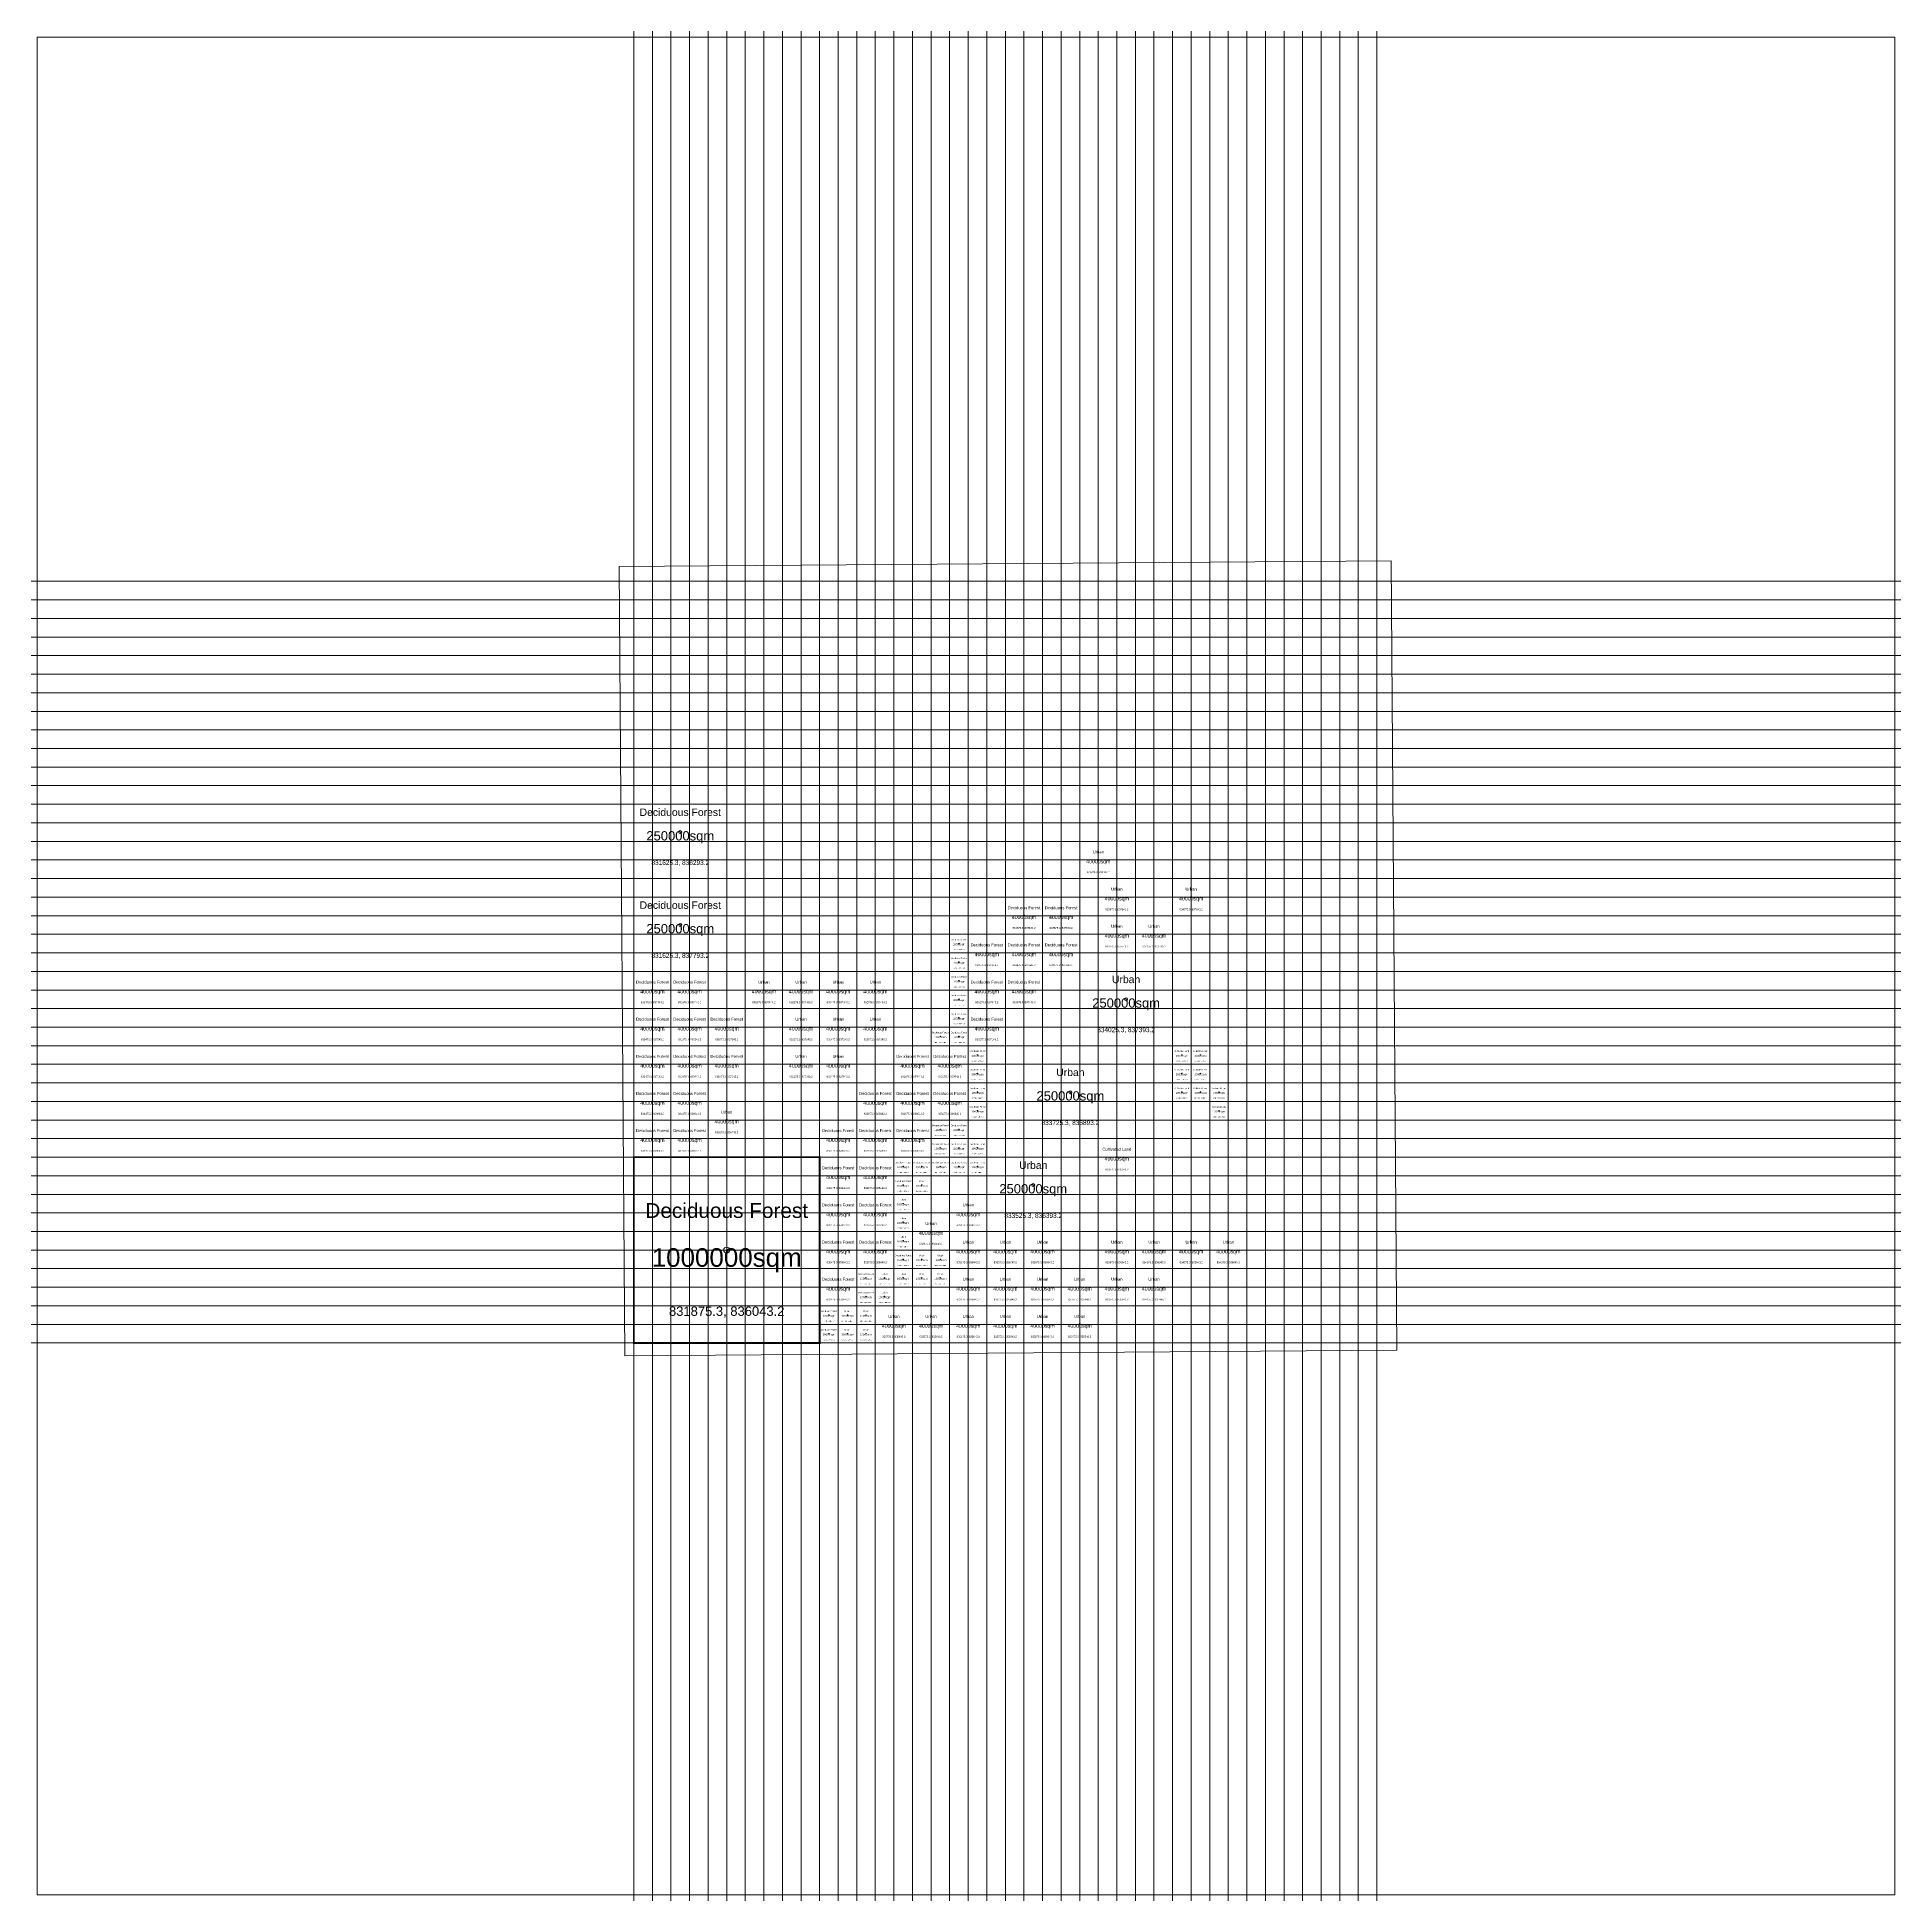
# Model space of a CAD drawing. Header units: millimetres. Extents: x 828163 to 838163, y 832572 to 842572.
import ezdxf
from ezdxf.enums import TextEntityAlignment as Align

# ---------------------------------------------------------------- set-up
doc = ezdxf.new("R2010")
doc.units = ezdxf.units.MM
doc.header["$MEASUREMENT"] = 0
doc.layers.add('0_10km_10km', color=4, linetype='Continuous', lineweight=0)
doc.layers.add('0_Land Use', color=2, linetype='Continuous', lineweight=0)
for name, color, linetype, true_color in [('Cultivated Land', 41, 'Continuous', 0xffd966), ('Deciduous Forest', 79, 'Continuous', 0x375623), ('Urban', 46, 'Continuous', 0x806000)]:
    doc.layers.add(name, color=color, linetype=linetype, true_color=true_color)
doc.styles.get("Standard").update_dxf_attribs({"font": 'arial.ttf'})
picture_1 = doc.add_image_def('image1.jpg', size_in_pixel=(720, 736))

# ---------------------------------------------------------------- blocks, each defined once
blk = doc.blocks.new('*U23')
blk.add_circle((500, 500), 16)
at = {"layer": 'Deciduous Forest', "const_width": 10}
blk.add_lwpolyline([(0, 0), (1000, 0), (1000, 1000), (0, 1000)], close=True, dxfattribs=at)
at = {"color": 0}
blk.add_attdef('LAND_TYPE', text='', height=80, dxfattribs=at).set_placement((500, 673), align=Align.CENTER)
for tag, height, p in [('BOX_AREA', 100, (500, 410)), ('COOR', 50, (500, 146))]:
    blk.add_attdef(tag, text='', height=height).set_placement(p, align=Align.CENTER)
blk = doc.blocks.new('*U40')
blk.add_circle((100, 100), 3.21)
at = {"layer": 'Deciduous Forest', "const_width": 2}
blk.add_lwpolyline([(0, 0), (200, 0), (200, 200), (0, 200)], close=True, dxfattribs=at)
for tag, height, p in [('BOX_AREA', 20, (100, 82)), ('COOR', 10, (100, 29))]:
    blk.add_attdef(tag, text='', height=height).set_placement(p, align=Align.CENTER)
at = {"color": 0}
blk.add_attdef('LAND_TYPE', text='', height=16, dxfattribs=at).set_placement((100, 135), align=Align.CENTER)
blk = doc.blocks.new('*U46')
blk.add_circle((100, 100), 3.21)
at = {"layer": 'Deciduous Forest', "const_width": 2}
blk.add_lwpolyline([(0, 0), (200, 0), (200, 200), (0, 200)], close=True, dxfattribs=at)
for tag, height, p in [('BOX_AREA', 20, (100, 82)), ('COOR', 10, (100, 29))]:
    blk.add_attdef(tag, text='', height=height).set_placement(p, align=Align.CENTER)
at = {"color": 0}
blk.add_attdef('LAND_TYPE', text='', height=16, dxfattribs=at).set_placement((100, 135), align=Align.CENTER)
blk = doc.blocks.new('*U47')
blk.add_circle((100, 100), 3.21)
at = {"layer": 'Deciduous Forest', "const_width": 2}
blk.add_lwpolyline([(0, 0), (200, 0), (200, 200), (0, 200)], close=True, dxfattribs=at)
for tag, height, p in [('BOX_AREA', 20, (100, 82)), ('COOR', 10, (100, 29))]:
    blk.add_attdef(tag, text='', height=height).set_placement(p, align=Align.CENTER)
at = {"color": 0}
blk.add_attdef('LAND_TYPE', text='', height=16, dxfattribs=at).set_placement((100, 135), align=Align.CENTER)
blk = doc.blocks.new('*U48')
blk.add_circle((100, 100), 3.21)
at = {"layer": 'Deciduous Forest', "const_width": 2}
blk.add_lwpolyline([(0, 0), (200, 0), (200, 200), (0, 200)], close=True, dxfattribs=at)
for tag, height, p in [('BOX_AREA', 20, (100, 82)), ('COOR', 10, (100, 29))]:
    blk.add_attdef(tag, text='', height=height).set_placement(p, align=Align.CENTER)
at = {"color": 0}
blk.add_attdef('LAND_TYPE', text='', height=16, dxfattribs=at).set_placement((100, 135), align=Align.CENTER)
blk = doc.blocks.new('*U41')
blk.add_circle((100, 100), 3.21)
at = {"layer": 'Deciduous Forest', "const_width": 2}
blk.add_lwpolyline([(0, 0), (200, 0), (200, 200), (0, 200)], close=True, dxfattribs=at)
for tag, height, p in [('BOX_AREA', 20, (100, 82)), ('COOR', 10, (100, 29))]:
    blk.add_attdef(tag, text='', height=height).set_placement(p, align=Align.CENTER)
at = {"color": 0}
blk.add_attdef('LAND_TYPE', text='', height=16, dxfattribs=at).set_placement((100, 135), align=Align.CENTER)
blk = doc.blocks.new('*U42')
blk.add_circle((100, 100), 3.21)
at = {"layer": 'Deciduous Forest', "const_width": 2}
blk.add_lwpolyline([(0, 0), (200, 0), (200, 200), (0, 200)], close=True, dxfattribs=at)
for tag, height, p in [('BOX_AREA', 20, (100, 82)), ('COOR', 10, (100, 29))]:
    blk.add_attdef(tag, text='', height=height).set_placement(p, align=Align.CENTER)
at = {"color": 0}
blk.add_attdef('LAND_TYPE', text='', height=16, dxfattribs=at).set_placement((100, 135), align=Align.CENTER)
blk = doc.blocks.new('*U43')
blk.add_circle((100, 100), 3.21)
at = {"layer": 'Deciduous Forest', "const_width": 2}
blk.add_lwpolyline([(0, 0), (200, 0), (200, 200), (0, 200)], close=True, dxfattribs=at)
for tag, height, p in [('BOX_AREA', 20, (100, 82)), ('COOR', 10, (100, 29))]:
    blk.add_attdef(tag, text='', height=height).set_placement(p, align=Align.CENTER)
at = {"color": 0}
blk.add_attdef('LAND_TYPE', text='', height=16, dxfattribs=at).set_placement((100, 135), align=Align.CENTER)
blk = doc.blocks.new('*U44')
blk.add_circle((100, 100), 3.21)
at = {"layer": 'Deciduous Forest', "const_width": 2}
blk.add_lwpolyline([(0, 0), (200, 0), (200, 200), (0, 200)], close=True, dxfattribs=at)
for tag, height, p in [('BOX_AREA', 20, (100, 82)), ('COOR', 10, (100, 29))]:
    blk.add_attdef(tag, text='', height=height).set_placement(p, align=Align.CENTER)
at = {"color": 0}
blk.add_attdef('LAND_TYPE', text='', height=16, dxfattribs=at).set_placement((100, 135), align=Align.CENTER)
blk = doc.blocks.new('*U45')
blk.add_circle((100, 100), 3.21)
at = {"layer": 'Deciduous Forest', "const_width": 2}
blk.add_lwpolyline([(0, 0), (200, 0), (200, 200), (0, 200)], close=True, dxfattribs=at)
for tag, height, p in [('BOX_AREA', 20, (100, 82)), ('COOR', 10, (100, 29))]:
    blk.add_attdef(tag, text='', height=height).set_placement(p, align=Align.CENTER)
at = {"color": 0}
blk.add_attdef('LAND_TYPE', text='', height=16, dxfattribs=at).set_placement((100, 135), align=Align.CENTER)
blk = doc.blocks.new('*U35')
blk.add_circle((100, 100), 3.21)
at = {"layer": 'Deciduous Forest', "const_width": 2}
blk.add_lwpolyline([(0, 0), (200, 0), (200, 200), (0, 200)], close=True, dxfattribs=at)
for tag, height, p in [('BOX_AREA', 20, (100, 82)), ('COOR', 10, (100, 29))]:
    blk.add_attdef(tag, text='', height=height).set_placement(p, align=Align.CENTER)
at = {"color": 0}
blk.add_attdef('LAND_TYPE', text='', height=16, dxfattribs=at).set_placement((100, 135), align=Align.CENTER)
blk = doc.blocks.new('*U36')
blk.add_circle((100, 100), 3.21)
at = {"layer": 'Deciduous Forest', "const_width": 2}
blk.add_lwpolyline([(0, 0), (200, 0), (200, 200), (0, 200)], close=True, dxfattribs=at)
for tag, height, p in [('BOX_AREA', 20, (100, 82)), ('COOR', 10, (100, 29))]:
    blk.add_attdef(tag, text='', height=height).set_placement(p, align=Align.CENTER)
at = {"color": 0}
blk.add_attdef('LAND_TYPE', text='', height=16, dxfattribs=at).set_placement((100, 135), align=Align.CENTER)
blk = doc.blocks.new('*U37')
blk.add_circle((100, 100), 3.21)
at = {"layer": 'Deciduous Forest', "const_width": 2}
blk.add_lwpolyline([(0, 0), (200, 0), (200, 200), (0, 200)], close=True, dxfattribs=at)
for tag, height, p in [('BOX_AREA', 20, (100, 82)), ('COOR', 10, (100, 29))]:
    blk.add_attdef(tag, text='', height=height).set_placement(p, align=Align.CENTER)
at = {"color": 0}
blk.add_attdef('LAND_TYPE', text='', height=16, dxfattribs=at).set_placement((100, 135), align=Align.CENTER)
blk = doc.blocks.new('*U38')
blk.add_circle((100, 100), 3.21)
at = {"layer": 'Deciduous Forest', "const_width": 2}
blk.add_lwpolyline([(0, 0), (200, 0), (200, 200), (0, 200)], close=True, dxfattribs=at)
for tag, height, p in [('BOX_AREA', 20, (100, 82)), ('COOR', 10, (100, 29))]:
    blk.add_attdef(tag, text='', height=height).set_placement(p, align=Align.CENTER)
at = {"color": 0}
blk.add_attdef('LAND_TYPE', text='', height=16, dxfattribs=at).set_placement((100, 135), align=Align.CENTER)
blk = doc.blocks.new('*U39')
blk.add_circle((100, 100), 3.21)
at = {"layer": 'Deciduous Forest', "const_width": 2}
blk.add_lwpolyline([(0, 0), (200, 0), (200, 200), (0, 200)], close=True, dxfattribs=at)
for tag, height, p in [('BOX_AREA', 20, (100, 82)), ('COOR', 10, (100, 29))]:
    blk.add_attdef(tag, text='', height=height).set_placement(p, align=Align.CENTER)
at = {"color": 0}
blk.add_attdef('LAND_TYPE', text='', height=16, dxfattribs=at).set_placement((100, 135), align=Align.CENTER)
blk = doc.blocks.new('*U60')
blk.add_circle((100, 100), 3.21)
at = {"layer": 'Deciduous Forest', "const_width": 2}
blk.add_lwpolyline([(0, 0), (200, 0), (200, 200), (0, 200)], close=True, dxfattribs=at)
for tag, height, p in [('BOX_AREA', 20, (100, 82)), ('COOR', 10, (100, 29))]:
    blk.add_attdef(tag, text='', height=height).set_placement(p, align=Align.CENTER)
at = {"color": 0}
blk.add_attdef('LAND_TYPE', text='', height=16, dxfattribs=at).set_placement((100, 135), align=Align.CENTER)
blk = doc.blocks.new('*U61')
blk.add_circle((100, 100), 3.21)
at = {"layer": 'Deciduous Forest', "const_width": 2}
blk.add_lwpolyline([(0, 0), (200, 0), (200, 200), (0, 200)], close=True, dxfattribs=at)
for tag, height, p in [('BOX_AREA', 20, (100, 82)), ('COOR', 10, (100, 29))]:
    blk.add_attdef(tag, text='', height=height).set_placement(p, align=Align.CENTER)
at = {"color": 0}
blk.add_attdef('LAND_TYPE', text='', height=16, dxfattribs=at).set_placement((100, 135), align=Align.CENTER)
blk = doc.blocks.new('*U62')
blk.add_circle((100, 100), 3.21)
at = {"layer": 'Deciduous Forest', "const_width": 2}
blk.add_lwpolyline([(0, 0), (200, 0), (200, 200), (0, 200)], close=True, dxfattribs=at)
for tag, height, p in [('BOX_AREA', 20, (100, 82)), ('COOR', 10, (100, 29))]:
    blk.add_attdef(tag, text='', height=height).set_placement(p, align=Align.CENTER)
at = {"color": 0}
blk.add_attdef('LAND_TYPE', text='', height=16, dxfattribs=at).set_placement((100, 135), align=Align.CENTER)
blk = doc.blocks.new('*U63')
blk.add_circle((100, 100), 3.21)
at = {"layer": 'Deciduous Forest', "const_width": 2}
blk.add_lwpolyline([(0, 0), (200, 0), (200, 200), (0, 200)], close=True, dxfattribs=at)
for tag, height, p in [('BOX_AREA', 20, (100, 82)), ('COOR', 10, (100, 29))]:
    blk.add_attdef(tag, text='', height=height).set_placement(p, align=Align.CENTER)
at = {"color": 0}
blk.add_attdef('LAND_TYPE', text='', height=16, dxfattribs=at).set_placement((100, 135), align=Align.CENTER)
blk = doc.blocks.new('*U54')
blk.add_circle((100, 100), 3.21)
at = {"layer": 'Deciduous Forest', "const_width": 2}
blk.add_lwpolyline([(0, 0), (200, 0), (200, 200), (0, 200)], close=True, dxfattribs=at)
for tag, height, p in [('BOX_AREA', 20, (100, 82)), ('COOR', 10, (100, 29))]:
    blk.add_attdef(tag, text='', height=height).set_placement(p, align=Align.CENTER)
at = {"color": 0}
blk.add_attdef('LAND_TYPE', text='', height=16, dxfattribs=at).set_placement((100, 135), align=Align.CENTER)
blk = doc.blocks.new('*U55')
blk.add_circle((100, 100), 3.21)
at = {"layer": 'Deciduous Forest', "const_width": 2}
blk.add_lwpolyline([(0, 0), (200, 0), (200, 200), (0, 200)], close=True, dxfattribs=at)
for tag, height, p in [('BOX_AREA', 20, (100, 82)), ('COOR', 10, (100, 29))]:
    blk.add_attdef(tag, text='', height=height).set_placement(p, align=Align.CENTER)
at = {"color": 0}
blk.add_attdef('LAND_TYPE', text='', height=16, dxfattribs=at).set_placement((100, 135), align=Align.CENTER)
blk = doc.blocks.new('*U29')
blk.add_circle((250, 250), 8.02)
at = {"layer": 'Deciduous Forest', "const_width": 5}
blk.add_lwpolyline([(0, 0), (500, 0), (500, 500), (0, 500)], close=True, dxfattribs=at)
at = {"color": 0}
blk.add_attdef('LAND_TYPE', text='', height=40, dxfattribs=at).set_placement((250, 337), align=Align.CENTER)
for tag, height, p in [('BOX_AREA', 50, (250, 205)), ('COOR', 25, (250, 73))]:
    blk.add_attdef(tag, text='', height=height).set_placement(p, align=Align.CENTER)
blk = doc.blocks.new('*U49')
blk.add_circle((250, 250), 8.02)
at = {"layer": 'Deciduous Forest', "const_width": 5}
blk.add_lwpolyline([(0, 0), (500, 0), (500, 500), (0, 500)], close=True, dxfattribs=at)
at = {"color": 0}
blk.add_attdef('LAND_TYPE', text='', height=40, dxfattribs=at).set_placement((250, 337), align=Align.CENTER)
for tag, height, p in [('BOX_AREA', 50, (250, 205)), ('COOR', 25, (250, 73))]:
    blk.add_attdef(tag, text='', height=height).set_placement(p, align=Align.CENTER)
blk = doc.blocks.new('*U50')
blk.add_circle((100, 100), 3.21)
at = {"layer": 'Deciduous Forest', "const_width": 2}
blk.add_lwpolyline([(0, 0), (200, 0), (200, 200), (0, 200)], close=True, dxfattribs=at)
for tag, height, p in [('BOX_AREA', 20, (100, 82)), ('COOR', 10, (100, 29))]:
    blk.add_attdef(tag, text='', height=height).set_placement(p, align=Align.CENTER)
at = {"color": 0}
blk.add_attdef('LAND_TYPE', text='', height=16, dxfattribs=at).set_placement((100, 135), align=Align.CENTER)
blk = doc.blocks.new('*U51')
blk.add_circle((100, 100), 3.21)
at = {"layer": 'Deciduous Forest', "const_width": 2}
blk.add_lwpolyline([(0, 0), (200, 0), (200, 200), (0, 200)], close=True, dxfattribs=at)
for tag, height, p in [('BOX_AREA', 20, (100, 82)), ('COOR', 10, (100, 29))]:
    blk.add_attdef(tag, text='', height=height).set_placement(p, align=Align.CENTER)
at = {"color": 0}
blk.add_attdef('LAND_TYPE', text='', height=16, dxfattribs=at).set_placement((100, 135), align=Align.CENTER)
blk = doc.blocks.new('*U52')
blk.add_circle((100, 100), 3.21)
at = {"layer": 'Deciduous Forest', "const_width": 2}
blk.add_lwpolyline([(0, 0), (200, 0), (200, 200), (0, 200)], close=True, dxfattribs=at)
for tag, height, p in [('BOX_AREA', 20, (100, 82)), ('COOR', 10, (100, 29))]:
    blk.add_attdef(tag, text='', height=height).set_placement(p, align=Align.CENTER)
at = {"color": 0}
blk.add_attdef('LAND_TYPE', text='', height=16, dxfattribs=at).set_placement((100, 135), align=Align.CENTER)
blk = doc.blocks.new('*U53')
blk.add_circle((100, 100), 3.21)
at = {"layer": 'Deciduous Forest', "const_width": 2}
blk.add_lwpolyline([(0, 0), (200, 0), (200, 200), (0, 200)], close=True, dxfattribs=at)
for tag, height, p in [('BOX_AREA', 20, (100, 82)), ('COOR', 10, (100, 29))]:
    blk.add_attdef(tag, text='', height=height).set_placement(p, align=Align.CENTER)
at = {"color": 0}
blk.add_attdef('LAND_TYPE', text='', height=16, dxfattribs=at).set_placement((100, 135), align=Align.CENTER)
blk = doc.blocks.new('*U78')
blk.add_circle((100, 100), 3.21)
at = {"layer": 'Deciduous Forest', "const_width": 2}
blk.add_lwpolyline([(0, 0), (200, 0), (200, 200), (0, 200)], close=True, dxfattribs=at)
for tag, height, p in [('BOX_AREA', 20, (100, 82)), ('COOR', 10, (100, 29))]:
    blk.add_attdef(tag, text='', height=height).set_placement(p, align=Align.CENTER)
at = {"color": 0}
blk.add_attdef('LAND_TYPE', text='', height=16, dxfattribs=at).set_placement((100, 135), align=Align.CENTER)
blk = doc.blocks.new('*U79')
blk.add_circle((100, 100), 3.21)
at = {"layer": 'Deciduous Forest', "const_width": 2}
blk.add_lwpolyline([(0, 0), (200, 0), (200, 200), (0, 200)], close=True, dxfattribs=at)
for tag, height, p in [('BOX_AREA', 20, (100, 82)), ('COOR', 10, (100, 29))]:
    blk.add_attdef(tag, text='', height=height).set_placement(p, align=Align.CENTER)
at = {"color": 0}
blk.add_attdef('LAND_TYPE', text='', height=16, dxfattribs=at).set_placement((100, 135), align=Align.CENTER)
blk = doc.blocks.new('*U80')
blk.add_circle((100, 100), 3.21)
at = {"layer": 'Deciduous Forest', "const_width": 2}
blk.add_lwpolyline([(0, 0), (200, 0), (200, 200), (0, 200)], close=True, dxfattribs=at)
for tag, height, p in [('BOX_AREA', 20, (100, 82)), ('COOR', 10, (100, 29))]:
    blk.add_attdef(tag, text='', height=height).set_placement(p, align=Align.CENTER)
at = {"color": 0}
blk.add_attdef('LAND_TYPE', text='', height=16, dxfattribs=at).set_placement((100, 135), align=Align.CENTER)
blk = doc.blocks.new('*U28')
blk.add_circle((100, 100), 3.21)
at = {"layer": 'Deciduous Forest', "const_width": 2}
blk.add_lwpolyline([(0, 0), (200, 0), (200, 200), (0, 200)], close=True, dxfattribs=at)
for tag, height, p in [('BOX_AREA', 20, (100, 82)), ('COOR', 10, (100, 29))]:
    blk.add_attdef(tag, text='', height=height).set_placement(p, align=Align.CENTER)
at = {"color": 0}
blk.add_attdef('LAND_TYPE', text='', height=16, dxfattribs=at).set_placement((100, 135), align=Align.CENTER)
blk = doc.blocks.new('*U56')
blk.add_circle((100, 100), 3.21)
at = {"layer": 'Deciduous Forest', "const_width": 2}
blk.add_lwpolyline([(0, 0), (200, 0), (200, 200), (0, 200)], close=True, dxfattribs=at)
for tag, height, p in [('BOX_AREA', 20, (100, 82)), ('COOR', 10, (100, 29))]:
    blk.add_attdef(tag, text='', height=height).set_placement(p, align=Align.CENTER)
at = {"color": 0}
blk.add_attdef('LAND_TYPE', text='', height=16, dxfattribs=at).set_placement((100, 135), align=Align.CENTER)
blk = doc.blocks.new('*U57')
blk.add_circle((100, 100), 3.21)
at = {"layer": 'Deciduous Forest', "const_width": 2}
blk.add_lwpolyline([(0, 0), (200, 0), (200, 200), (0, 200)], close=True, dxfattribs=at)
for tag, height, p in [('BOX_AREA', 20, (100, 82)), ('COOR', 10, (100, 29))]:
    blk.add_attdef(tag, text='', height=height).set_placement(p, align=Align.CENTER)
at = {"color": 0}
blk.add_attdef('LAND_TYPE', text='', height=16, dxfattribs=at).set_placement((100, 135), align=Align.CENTER)
blk = doc.blocks.new('*U58')
blk.add_circle((100, 100), 3.21)
at = {"layer": 'Deciduous Forest', "const_width": 2}
blk.add_lwpolyline([(0, 0), (200, 0), (200, 200), (0, 200)], close=True, dxfattribs=at)
for tag, height, p in [('BOX_AREA', 20, (100, 82)), ('COOR', 10, (100, 29))]:
    blk.add_attdef(tag, text='', height=height).set_placement(p, align=Align.CENTER)
at = {"color": 0}
blk.add_attdef('LAND_TYPE', text='', height=16, dxfattribs=at).set_placement((100, 135), align=Align.CENTER)
blk = doc.blocks.new('*U59')
blk.add_circle((100, 100), 3.21)
at = {"layer": 'Deciduous Forest', "const_width": 2}
blk.add_lwpolyline([(0, 0), (200, 0), (200, 200), (0, 200)], close=True, dxfattribs=at)
for tag, height, p in [('BOX_AREA', 20, (100, 82)), ('COOR', 10, (100, 29))]:
    blk.add_attdef(tag, text='', height=height).set_placement(p, align=Align.CENTER)
at = {"color": 0}
blk.add_attdef('LAND_TYPE', text='', height=16, dxfattribs=at).set_placement((100, 135), align=Align.CENTER)
blk = doc.blocks.new('*U69')
blk.add_circle((100, 100), 3.21)
at = {"layer": 'Deciduous Forest', "const_width": 2}
blk.add_lwpolyline([(0, 0), (200, 0), (200, 200), (0, 200)], close=True, dxfattribs=at)
for tag, height, p in [('BOX_AREA', 20, (100, 82)), ('COOR', 10, (100, 29))]:
    blk.add_attdef(tag, text='', height=height).set_placement(p, align=Align.CENTER)
at = {"color": 0}
blk.add_attdef('LAND_TYPE', text='', height=16, dxfattribs=at).set_placement((100, 135), align=Align.CENTER)
blk = doc.blocks.new('*U70')
blk.add_circle((100, 100), 3.21)
at = {"layer": 'Deciduous Forest', "const_width": 2}
blk.add_lwpolyline([(0, 0), (200, 0), (200, 200), (0, 200)], close=True, dxfattribs=at)
for tag, height, p in [('BOX_AREA', 20, (100, 82)), ('COOR', 10, (100, 29))]:
    blk.add_attdef(tag, text='', height=height).set_placement(p, align=Align.CENTER)
at = {"color": 0}
blk.add_attdef('LAND_TYPE', text='', height=16, dxfattribs=at).set_placement((100, 135), align=Align.CENTER)
blk = doc.blocks.new('*U71')
blk.add_circle((100, 100), 3.21)
at = {"layer": 'Deciduous Forest', "const_width": 2}
blk.add_lwpolyline([(0, 0), (200, 0), (200, 200), (0, 200)], close=True, dxfattribs=at)
for tag, height, p in [('BOX_AREA', 20, (100, 82)), ('COOR', 10, (100, 29))]:
    blk.add_attdef(tag, text='', height=height).set_placement(p, align=Align.CENTER)
at = {"color": 0}
blk.add_attdef('LAND_TYPE', text='', height=16, dxfattribs=at).set_placement((100, 135), align=Align.CENTER)
blk = doc.blocks.new('*U72')
blk.add_circle((50, 50), 1.6)
at = {"layer": 'Deciduous Forest', "const_width": 1}
blk.add_lwpolyline([(0, 0), (100, 0), (100, 100), (0, 100)], close=True, dxfattribs=at)
for tag, height, p in [('BOX_AREA', 10, (50, 41)), ('COOR', 5, (50, 15))]:
    blk.add_attdef(tag, text='', height=height).set_placement(p, align=Align.CENTER)
at = {"color": 0}
blk.add_attdef('LAND_TYPE', text='', height=8, dxfattribs=at).set_placement((50, 67), align=Align.CENTER)
blk = doc.blocks.new('*U85')
blk.add_circle((50, 50), 1.6)
at = {"layer": 'Deciduous Forest', "const_width": 1}
blk.add_lwpolyline([(0, 0), (100, 0), (100, 100), (0, 100)], close=True, dxfattribs=at)
for tag, height, p in [('BOX_AREA', 10, (50, 41)), ('COOR', 5, (50, 15))]:
    blk.add_attdef(tag, text='', height=height).set_placement(p, align=Align.CENTER)
at = {"color": 0}
blk.add_attdef('LAND_TYPE', text='', height=8, dxfattribs=at).set_placement((50, 67), align=Align.CENTER)
blk = doc.blocks.new('*U86')
blk.add_circle((50, 50), 1.6)
at = {"layer": 'Deciduous Forest', "const_width": 1}
blk.add_lwpolyline([(0, 0), (100, 0), (100, 100), (0, 100)], close=True, dxfattribs=at)
for tag, height, p in [('BOX_AREA', 10, (50, 41)), ('COOR', 5, (50, 15))]:
    blk.add_attdef(tag, text='', height=height).set_placement(p, align=Align.CENTER)
at = {"color": 0}
blk.add_attdef('LAND_TYPE', text='', height=8, dxfattribs=at).set_placement((50, 67), align=Align.CENTER)
blk = doc.blocks.new('*U87')
blk.add_circle((50, 50), 1.6)
at = {"layer": 'Deciduous Forest', "const_width": 1}
blk.add_lwpolyline([(0, 0), (100, 0), (100, 100), (0, 100)], close=True, dxfattribs=at)
for tag, height, p in [('BOX_AREA', 10, (50, 41)), ('COOR', 5, (50, 15))]:
    blk.add_attdef(tag, text='', height=height).set_placement(p, align=Align.CENTER)
at = {"color": 0}
blk.add_attdef('LAND_TYPE', text='', height=8, dxfattribs=at).set_placement((50, 67), align=Align.CENTER)
blk = doc.blocks.new('*U64')
blk.add_circle((50, 50), 1.6)
at = {"layer": 'Deciduous Forest', "const_width": 1}
blk.add_lwpolyline([(0, 0), (100, 0), (100, 100), (0, 100)], close=True, dxfattribs=at)
for tag, height, p in [('BOX_AREA', 10, (50, 41)), ('COOR', 5, (50, 15))]:
    blk.add_attdef(tag, text='', height=height).set_placement(p, align=Align.CENTER)
at = {"color": 0}
blk.add_attdef('LAND_TYPE', text='', height=8, dxfattribs=at).set_placement((50, 67), align=Align.CENTER)
blk = doc.blocks.new('*U65')
blk.add_circle((50, 50), 1.6)
at = {"layer": 'Deciduous Forest', "const_width": 1}
blk.add_lwpolyline([(0, 0), (100, 0), (100, 100), (0, 100)], close=True, dxfattribs=at)
for tag, height, p in [('BOX_AREA', 10, (50, 41)), ('COOR', 5, (50, 15))]:
    blk.add_attdef(tag, text='', height=height).set_placement(p, align=Align.CENTER)
at = {"color": 0}
blk.add_attdef('LAND_TYPE', text='', height=8, dxfattribs=at).set_placement((50, 67), align=Align.CENTER)
blk = doc.blocks.new('*U66')
blk.add_circle((50, 50), 1.6)
at = {"layer": 'Deciduous Forest', "const_width": 1}
blk.add_lwpolyline([(0, 0), (100, 0), (100, 100), (0, 100)], close=True, dxfattribs=at)
for tag, height, p in [('BOX_AREA', 10, (50, 41)), ('COOR', 5, (50, 15))]:
    blk.add_attdef(tag, text='', height=height).set_placement(p, align=Align.CENTER)
at = {"color": 0}
blk.add_attdef('LAND_TYPE', text='', height=8, dxfattribs=at).set_placement((50, 67), align=Align.CENTER)
blk = doc.blocks.new('*U67')
blk.add_circle((50, 50), 1.6)
at = {"layer": 'Deciduous Forest', "const_width": 1}
blk.add_lwpolyline([(0, 0), (100, 0), (100, 100), (0, 100)], close=True, dxfattribs=at)
for tag, height, p in [('BOX_AREA', 10, (50, 41)), ('COOR', 5, (50, 15))]:
    blk.add_attdef(tag, text='', height=height).set_placement(p, align=Align.CENTER)
at = {"color": 0}
blk.add_attdef('LAND_TYPE', text='', height=8, dxfattribs=at).set_placement((50, 67), align=Align.CENTER)
blk = doc.blocks.new('*U68')
blk.add_circle((50, 50), 1.6)
at = {"layer": 'Deciduous Forest', "const_width": 1}
blk.add_lwpolyline([(0, 0), (100, 0), (100, 100), (0, 100)], close=True, dxfattribs=at)
for tag, height, p in [('BOX_AREA', 10, (50, 41)), ('COOR', 5, (50, 15))]:
    blk.add_attdef(tag, text='', height=height).set_placement(p, align=Align.CENTER)
at = {"color": 0}
blk.add_attdef('LAND_TYPE', text='', height=8, dxfattribs=at).set_placement((50, 67), align=Align.CENTER)
blk = doc.blocks.new('*U88')
blk.add_circle((50, 50), 1.6)
at = {"layer": 'Deciduous Forest', "const_width": 1}
blk.add_lwpolyline([(0, 0), (100, 0), (100, 100), (0, 100)], close=True, dxfattribs=at)
for tag, height, p in [('BOX_AREA', 10, (50, 41)), ('COOR', 5, (50, 15))]:
    blk.add_attdef(tag, text='', height=height).set_placement(p, align=Align.CENTER)
at = {"color": 0}
blk.add_attdef('LAND_TYPE', text='', height=8, dxfattribs=at).set_placement((50, 67), align=Align.CENTER)
blk = doc.blocks.new('*U89')
blk.add_circle((50, 50), 1.6)
at = {"layer": 'Deciduous Forest', "const_width": 1}
blk.add_lwpolyline([(0, 0), (100, 0), (100, 100), (0, 100)], close=True, dxfattribs=at)
for tag, height, p in [('BOX_AREA', 10, (50, 41)), ('COOR', 5, (50, 15))]:
    blk.add_attdef(tag, text='', height=height).set_placement(p, align=Align.CENTER)
at = {"color": 0}
blk.add_attdef('LAND_TYPE', text='', height=8, dxfattribs=at).set_placement((50, 67), align=Align.CENTER)
blk = doc.blocks.new('*U90')
blk.add_circle((50, 50), 1.6)
at = {"layer": 'Deciduous Forest', "const_width": 1}
blk.add_lwpolyline([(0, 0), (100, 0), (100, 100), (0, 100)], close=True, dxfattribs=at)
for tag, height, p in [('BOX_AREA', 10, (50, 41)), ('COOR', 5, (50, 15))]:
    blk.add_attdef(tag, text='', height=height).set_placement(p, align=Align.CENTER)
at = {"color": 0}
blk.add_attdef('LAND_TYPE', text='', height=8, dxfattribs=at).set_placement((50, 67), align=Align.CENTER)
blk = doc.blocks.new('*U91')
blk.add_circle((50, 50), 1.6)
at = {"layer": 'Deciduous Forest', "const_width": 1}
blk.add_lwpolyline([(0, 0), (100, 0), (100, 100), (0, 100)], close=True, dxfattribs=at)
for tag, height, p in [('BOX_AREA', 10, (50, 41)), ('COOR', 5, (50, 15))]:
    blk.add_attdef(tag, text='', height=height).set_placement(p, align=Align.CENTER)
at = {"color": 0}
blk.add_attdef('LAND_TYPE', text='', height=8, dxfattribs=at).set_placement((50, 67), align=Align.CENTER)
blk = doc.blocks.new('*U73')
blk.add_circle((50, 50), 1.6)
at = {"layer": 'Deciduous Forest', "const_width": 1}
blk.add_lwpolyline([(0, 0), (100, 0), (100, 100), (0, 100)], close=True, dxfattribs=at)
for tag, height, p in [('BOX_AREA', 10, (50, 41)), ('COOR', 5, (50, 15))]:
    blk.add_attdef(tag, text='', height=height).set_placement(p, align=Align.CENTER)
at = {"color": 0}
blk.add_attdef('LAND_TYPE', text='', height=8, dxfattribs=at).set_placement((50, 67), align=Align.CENTER)
blk = doc.blocks.new('*U74')
blk.add_circle((50, 50), 1.6)
at = {"layer": 'Deciduous Forest', "const_width": 1}
blk.add_lwpolyline([(0, 0), (100, 0), (100, 100), (0, 100)], close=True, dxfattribs=at)
for tag, height, p in [('BOX_AREA', 10, (50, 41)), ('COOR', 5, (50, 15))]:
    blk.add_attdef(tag, text='', height=height).set_placement(p, align=Align.CENTER)
at = {"color": 0}
blk.add_attdef('LAND_TYPE', text='', height=8, dxfattribs=at).set_placement((50, 67), align=Align.CENTER)
blk = doc.blocks.new('*U75')
blk.add_circle((50, 50), 1.6)
at = {"layer": 'Deciduous Forest', "const_width": 1}
blk.add_lwpolyline([(0, 0), (100, 0), (100, 100), (0, 100)], close=True, dxfattribs=at)
for tag, height, p in [('BOX_AREA', 10, (50, 41)), ('COOR', 5, (50, 15))]:
    blk.add_attdef(tag, text='', height=height).set_placement(p, align=Align.CENTER)
at = {"color": 0}
blk.add_attdef('LAND_TYPE', text='', height=8, dxfattribs=at).set_placement((50, 67), align=Align.CENTER)
blk = doc.blocks.new('*U76')
blk.add_circle((50, 50), 1.6)
at = {"layer": 'Deciduous Forest', "const_width": 1}
blk.add_lwpolyline([(0, 0), (100, 0), (100, 100), (0, 100)], close=True, dxfattribs=at)
for tag, height, p in [('BOX_AREA', 10, (50, 41)), ('COOR', 5, (50, 15))]:
    blk.add_attdef(tag, text='', height=height).set_placement(p, align=Align.CENTER)
at = {"color": 0}
blk.add_attdef('LAND_TYPE', text='', height=8, dxfattribs=at).set_placement((50, 67), align=Align.CENTER)
blk = doc.blocks.new('*U77')
blk.add_circle((50, 50), 1.6)
at = {"layer": 'Deciduous Forest', "const_width": 1}
blk.add_lwpolyline([(0, 0), (100, 0), (100, 100), (0, 100)], close=True, dxfattribs=at)
for tag, height, p in [('BOX_AREA', 10, (50, 41)), ('COOR', 5, (50, 15))]:
    blk.add_attdef(tag, text='', height=height).set_placement(p, align=Align.CENTER)
at = {"color": 0}
blk.add_attdef('LAND_TYPE', text='', height=8, dxfattribs=at).set_placement((50, 67), align=Align.CENTER)
blk = doc.blocks.new('*U92')
blk.add_circle((50, 50), 1.6)
at = {"layer": 'Deciduous Forest', "const_width": 1}
blk.add_lwpolyline([(0, 0), (100, 0), (100, 100), (0, 100)], close=True, dxfattribs=at)
for tag, height, p in [('BOX_AREA', 10, (50, 41)), ('COOR', 5, (50, 15))]:
    blk.add_attdef(tag, text='', height=height).set_placement(p, align=Align.CENTER)
at = {"color": 0}
blk.add_attdef('LAND_TYPE', text='', height=8, dxfattribs=at).set_placement((50, 67), align=Align.CENTER)
blk = doc.blocks.new('*U93')
blk.add_circle((50, 50), 1.6)
at = {"layer": 'Deciduous Forest', "const_width": 1}
blk.add_lwpolyline([(0, 0), (100, 0), (100, 100), (0, 100)], close=True, dxfattribs=at)
for tag, height, p in [('BOX_AREA', 10, (50, 41)), ('COOR', 5, (50, 15))]:
    blk.add_attdef(tag, text='', height=height).set_placement(p, align=Align.CENTER)
at = {"color": 0}
blk.add_attdef('LAND_TYPE', text='', height=8, dxfattribs=at).set_placement((50, 67), align=Align.CENTER)
blk = doc.blocks.new('*U94')
blk.add_circle((50, 50), 1.6)
at = {"layer": 'Deciduous Forest', "const_width": 1}
blk.add_lwpolyline([(0, 0), (100, 0), (100, 100), (0, 100)], close=True, dxfattribs=at)
for tag, height, p in [('BOX_AREA', 10, (50, 41)), ('COOR', 5, (50, 15))]:
    blk.add_attdef(tag, text='', height=height).set_placement(p, align=Align.CENTER)
at = {"color": 0}
blk.add_attdef('LAND_TYPE', text='', height=8, dxfattribs=at).set_placement((50, 67), align=Align.CENTER)
blk = doc.blocks.new('*U95')
blk.add_circle((50, 50), 1.6)
at = {"layer": 'Deciduous Forest', "const_width": 1}
blk.add_lwpolyline([(0, 0), (100, 0), (100, 100), (0, 100)], close=True, dxfattribs=at)
for tag, height, p in [('BOX_AREA', 10, (50, 41)), ('COOR', 5, (50, 15))]:
    blk.add_attdef(tag, text='', height=height).set_placement(p, align=Align.CENTER)
at = {"color": 0}
blk.add_attdef('LAND_TYPE', text='', height=8, dxfattribs=at).set_placement((50, 67), align=Align.CENTER)
blk = doc.blocks.new('*U81')
blk.add_circle((50, 50), 1.6)
at = {"layer": 'Deciduous Forest', "const_width": 1}
blk.add_lwpolyline([(0, 0), (100, 0), (100, 100), (0, 100)], close=True, dxfattribs=at)
for tag, height, p in [('BOX_AREA', 10, (50, 41)), ('COOR', 5, (50, 15))]:
    blk.add_attdef(tag, text='', height=height).set_placement(p, align=Align.CENTER)
at = {"color": 0}
blk.add_attdef('LAND_TYPE', text='', height=8, dxfattribs=at).set_placement((50, 67), align=Align.CENTER)
blk = doc.blocks.new('*U82')
blk.add_circle((50, 50), 1.6)
at = {"layer": 'Deciduous Forest', "const_width": 1}
blk.add_lwpolyline([(0, 0), (100, 0), (100, 100), (0, 100)], close=True, dxfattribs=at)
for tag, height, p in [('BOX_AREA', 10, (50, 41)), ('COOR', 5, (50, 15))]:
    blk.add_attdef(tag, text='', height=height).set_placement(p, align=Align.CENTER)
at = {"color": 0}
blk.add_attdef('LAND_TYPE', text='', height=8, dxfattribs=at).set_placement((50, 67), align=Align.CENTER)
blk = doc.blocks.new('*U83')
blk.add_circle((50, 50), 1.6)
at = {"layer": 'Deciduous Forest', "const_width": 1}
blk.add_lwpolyline([(0, 0), (100, 0), (100, 100), (0, 100)], close=True, dxfattribs=at)
for tag, height, p in [('BOX_AREA', 10, (50, 41)), ('COOR', 5, (50, 15))]:
    blk.add_attdef(tag, text='', height=height).set_placement(p, align=Align.CENTER)
at = {"color": 0}
blk.add_attdef('LAND_TYPE', text='', height=8, dxfattribs=at).set_placement((50, 67), align=Align.CENTER)
blk = doc.blocks.new('*U84')
blk.add_circle((50, 50), 1.6)
at = {"layer": 'Deciduous Forest', "const_width": 1}
blk.add_lwpolyline([(0, 0), (100, 0), (100, 100), (0, 100)], close=True, dxfattribs=at)
for tag, height, p in [('BOX_AREA', 10, (50, 41)), ('COOR', 5, (50, 15))]:
    blk.add_attdef(tag, text='', height=height).set_placement(p, align=Align.CENTER)
at = {"color": 0}
blk.add_attdef('LAND_TYPE', text='', height=8, dxfattribs=at).set_placement((50, 67), align=Align.CENTER)
blk = doc.blocks.new('*U96')
blk.add_circle((50, 50), 1.6)
at = {"layer": 'Deciduous Forest', "const_width": 1}
blk.add_lwpolyline([(0, 0), (100, 0), (100, 100), (0, 100)], close=True, dxfattribs=at)
for tag, height, p in [('BOX_AREA', 10, (50, 41)), ('COOR', 5, (50, 15))]:
    blk.add_attdef(tag, text='', height=height).set_placement(p, align=Align.CENTER)
at = {"color": 0}
blk.add_attdef('LAND_TYPE', text='', height=8, dxfattribs=at).set_placement((50, 67), align=Align.CENTER)
blk = doc.blocks.new('*U97')
blk.add_circle((50, 50), 1.6)
at = {"layer": 'Urban', "const_width": 1}
blk.add_lwpolyline([(0, 0), (100, 0), (100, 100), (0, 100)], close=True, dxfattribs=at)
for tag, height, p in [('BOX_AREA', 10, (50, 41)), ('COOR', 5, (50, 15))]:
    blk.add_attdef(tag, text='', height=height).set_placement(p, align=Align.CENTER)
at = {"color": 0}
blk.add_attdef('LAND_TYPE', text='', height=8, dxfattribs=at).set_placement((50, 67), align=Align.CENTER)
blk = doc.blocks.new('*U98')
blk.add_circle((50, 50), 1.6)
at = {"layer": 'Urban', "const_width": 1}
blk.add_lwpolyline([(0, 0), (100, 0), (100, 100), (0, 100)], close=True, dxfattribs=at)
for tag, height, p in [('BOX_AREA', 10, (50, 41)), ('COOR', 5, (50, 15))]:
    blk.add_attdef(tag, text='', height=height).set_placement(p, align=Align.CENTER)
at = {"color": 0}
blk.add_attdef('LAND_TYPE', text='', height=8, dxfattribs=at).set_placement((50, 67), align=Align.CENTER)
blk = doc.blocks.new('*U99')
blk.add_circle((50, 50), 1.6)
at = {"layer": 'Urban', "const_width": 1}
blk.add_lwpolyline([(0, 0), (100, 0), (100, 100), (0, 100)], close=True, dxfattribs=at)
for tag, height, p in [('BOX_AREA', 10, (50, 41)), ('COOR', 5, (50, 15))]:
    blk.add_attdef(tag, text='', height=height).set_placement(p, align=Align.CENTER)
at = {"color": 0}
blk.add_attdef('LAND_TYPE', text='', height=8, dxfattribs=at).set_placement((50, 67), align=Align.CENTER)
blk = doc.blocks.new('*U105')
blk.add_circle((50, 50), 1.6)
at = {"layer": 'Urban', "const_width": 1}
blk.add_lwpolyline([(0, 0), (100, 0), (100, 100), (0, 100)], close=True, dxfattribs=at)
for tag, height, p in [('BOX_AREA', 10, (50, 41)), ('COOR', 5, (50, 15))]:
    blk.add_attdef(tag, text='', height=height).set_placement(p, align=Align.CENTER)
at = {"color": 0}
blk.add_attdef('LAND_TYPE', text='', height=8, dxfattribs=at).set_placement((50, 67), align=Align.CENTER)
blk = doc.blocks.new('*U106')
blk.add_circle((50, 50), 1.6)
at = {"layer": 'Urban', "const_width": 1}
blk.add_lwpolyline([(0, 0), (100, 0), (100, 100), (0, 100)], close=True, dxfattribs=at)
for tag, height, p in [('BOX_AREA', 10, (50, 41)), ('COOR', 5, (50, 15))]:
    blk.add_attdef(tag, text='', height=height).set_placement(p, align=Align.CENTER)
at = {"color": 0}
blk.add_attdef('LAND_TYPE', text='', height=8, dxfattribs=at).set_placement((50, 67), align=Align.CENTER)
blk = doc.blocks.new('*U107')
blk.add_circle((50, 50), 1.6)
at = {"layer": 'Urban', "const_width": 1}
blk.add_lwpolyline([(0, 0), (100, 0), (100, 100), (0, 100)], close=True, dxfattribs=at)
for tag, height, p in [('BOX_AREA', 10, (50, 41)), ('COOR', 5, (50, 15))]:
    blk.add_attdef(tag, text='', height=height).set_placement(p, align=Align.CENTER)
at = {"color": 0}
blk.add_attdef('LAND_TYPE', text='', height=8, dxfattribs=at).set_placement((50, 67), align=Align.CENTER)
blk = doc.blocks.new('*U108')
blk.add_circle((50, 50), 1.6)
at = {"layer": 'Urban', "const_width": 1}
blk.add_lwpolyline([(0, 0), (100, 0), (100, 100), (0, 100)], close=True, dxfattribs=at)
for tag, height, p in [('BOX_AREA', 10, (50, 41)), ('COOR', 5, (50, 15))]:
    blk.add_attdef(tag, text='', height=height).set_placement(p, align=Align.CENTER)
at = {"color": 0}
blk.add_attdef('LAND_TYPE', text='', height=8, dxfattribs=at).set_placement((50, 67), align=Align.CENTER)
blk = doc.blocks.new('*U145')
blk.add_circle((50, 50), 1.6)
at = {"layer": 'Urban', "const_width": 1}
blk.add_lwpolyline([(0, 0), (100, 0), (100, 100), (0, 100)], close=True, dxfattribs=at)
for tag, height, p in [('BOX_AREA', 10, (50, 41)), ('COOR', 5, (50, 15))]:
    blk.add_attdef(tag, text='', height=height).set_placement(p, align=Align.CENTER)
at = {"color": 0}
blk.add_attdef('LAND_TYPE', text='', height=8, dxfattribs=at).set_placement((50, 67), align=Align.CENTER)
blk = doc.blocks.new('*U146')
blk.add_circle((50, 50), 1.6)
at = {"layer": 'Urban', "const_width": 1}
blk.add_lwpolyline([(0, 0), (100, 0), (100, 100), (0, 100)], close=True, dxfattribs=at)
for tag, height, p in [('BOX_AREA', 10, (50, 41)), ('COOR', 5, (50, 15))]:
    blk.add_attdef(tag, text='', height=height).set_placement(p, align=Align.CENTER)
at = {"color": 0}
blk.add_attdef('LAND_TYPE', text='', height=8, dxfattribs=at).set_placement((50, 67), align=Align.CENTER)
blk = doc.blocks.new('*U147')
blk.add_circle((50, 50), 1.6)
at = {"layer": 'Urban', "const_width": 1}
blk.add_lwpolyline([(0, 0), (100, 0), (100, 100), (0, 100)], close=True, dxfattribs=at)
for tag, height, p in [('BOX_AREA', 10, (50, 41)), ('COOR', 5, (50, 15))]:
    blk.add_attdef(tag, text='', height=height).set_placement(p, align=Align.CENTER)
at = {"color": 0}
blk.add_attdef('LAND_TYPE', text='', height=8, dxfattribs=at).set_placement((50, 67), align=Align.CENTER)
blk = doc.blocks.new('*U148')
blk.add_circle((50, 50), 1.6)
at = {"layer": 'Urban', "const_width": 1}
blk.add_lwpolyline([(0, 0), (100, 0), (100, 100), (0, 100)], close=True, dxfattribs=at)
for tag, height, p in [('BOX_AREA', 10, (50, 41)), ('COOR', 5, (50, 15))]:
    blk.add_attdef(tag, text='', height=height).set_placement(p, align=Align.CENTER)
at = {"color": 0}
blk.add_attdef('LAND_TYPE', text='', height=8, dxfattribs=at).set_placement((50, 67), align=Align.CENTER)
blk = doc.blocks.new('*U30')
blk.add_circle((50, 50), 1.6)
at = {"layer": 'Urban', "const_width": 1}
blk.add_lwpolyline([(0, 0), (100, 0), (100, 100), (0, 100)], close=True, dxfattribs=at)
for tag, height, p in [('BOX_AREA', 10, (50, 41)), ('COOR', 5, (50, 15))]:
    blk.add_attdef(tag, text='', height=height).set_placement(p, align=Align.CENTER)
at = {"color": 0}
blk.add_attdef('LAND_TYPE', text='', height=8, dxfattribs=at).set_placement((50, 67), align=Align.CENTER)
blk = doc.blocks.new('*U137')
blk.add_circle((50, 50), 1.6)
at = {"layer": 'Urban', "const_width": 1}
blk.add_lwpolyline([(0, 0), (100, 0), (100, 100), (0, 100)], close=True, dxfattribs=at)
for tag, height, p in [('BOX_AREA', 10, (50, 41)), ('COOR', 5, (50, 15))]:
    blk.add_attdef(tag, text='', height=height).set_placement(p, align=Align.CENTER)
at = {"color": 0}
blk.add_attdef('LAND_TYPE', text='', height=8, dxfattribs=at).set_placement((50, 67), align=Align.CENTER)
blk = doc.blocks.new('*U138')
blk.add_circle((50, 50), 1.6)
at = {"layer": 'Urban', "const_width": 1}
blk.add_lwpolyline([(0, 0), (100, 0), (100, 100), (0, 100)], close=True, dxfattribs=at)
for tag, height, p in [('BOX_AREA', 10, (50, 41)), ('COOR', 5, (50, 15))]:
    blk.add_attdef(tag, text='', height=height).set_placement(p, align=Align.CENTER)
at = {"color": 0}
blk.add_attdef('LAND_TYPE', text='', height=8, dxfattribs=at).set_placement((50, 67), align=Align.CENTER)
blk = doc.blocks.new('*U139')
blk.add_circle((50, 50), 1.6)
at = {"layer": 'Urban', "const_width": 1}
blk.add_lwpolyline([(0, 0), (100, 0), (100, 100), (0, 100)], close=True, dxfattribs=at)
for tag, height, p in [('BOX_AREA', 10, (50, 41)), ('COOR', 5, (50, 15))]:
    blk.add_attdef(tag, text='', height=height).set_placement(p, align=Align.CENTER)
at = {"color": 0}
blk.add_attdef('LAND_TYPE', text='', height=8, dxfattribs=at).set_placement((50, 67), align=Align.CENTER)
blk = doc.blocks.new('*U140')
blk.add_circle((100, 100), 3.21)
at = {"layer": 'Urban', "const_width": 2}
blk.add_lwpolyline([(0, 0), (200, 0), (200, 200), (0, 200)], close=True, dxfattribs=at)
for tag, height, p in [('BOX_AREA', 20, (100, 82)), ('COOR', 10, (100, 29))]:
    blk.add_attdef(tag, text='', height=height).set_placement(p, align=Align.CENTER)
at = {"color": 0}
blk.add_attdef('LAND_TYPE', text='', height=16, dxfattribs=at).set_placement((100, 135), align=Align.CENTER)
blk = doc.blocks.new('*U149')
blk.add_circle((100, 100), 3.21)
at = {"layer": 'Urban', "const_width": 2}
blk.add_lwpolyline([(0, 0), (200, 0), (200, 200), (0, 200)], close=True, dxfattribs=at)
for tag, height, p in [('BOX_AREA', 20, (100, 82)), ('COOR', 10, (100, 29))]:
    blk.add_attdef(tag, text='', height=height).set_placement(p, align=Align.CENTER)
at = {"color": 0}
blk.add_attdef('LAND_TYPE', text='', height=16, dxfattribs=at).set_placement((100, 135), align=Align.CENTER)
blk = doc.blocks.new('*U150')
blk.add_circle((100, 100), 3.21)
at = {"layer": 'Urban', "const_width": 2}
blk.add_lwpolyline([(0, 0), (200, 0), (200, 200), (0, 200)], close=True, dxfattribs=at)
for tag, height, p in [('BOX_AREA', 20, (100, 82)), ('COOR', 10, (100, 29))]:
    blk.add_attdef(tag, text='', height=height).set_placement(p, align=Align.CENTER)
at = {"color": 0}
blk.add_attdef('LAND_TYPE', text='', height=16, dxfattribs=at).set_placement((100, 135), align=Align.CENTER)
blk = doc.blocks.new('*U151')
blk.add_circle((100, 100), 3.21)
at = {"layer": 'Urban', "const_width": 2}
blk.add_lwpolyline([(0, 0), (200, 0), (200, 200), (0, 200)], close=True, dxfattribs=at)
for tag, height, p in [('BOX_AREA', 20, (100, 82)), ('COOR', 10, (100, 29))]:
    blk.add_attdef(tag, text='', height=height).set_placement(p, align=Align.CENTER)
at = {"color": 0}
blk.add_attdef('LAND_TYPE', text='', height=16, dxfattribs=at).set_placement((100, 135), align=Align.CENTER)
blk = doc.blocks.new('*U152')
blk.add_circle((100, 100), 3.21)
at = {"layer": 'Urban', "const_width": 2}
blk.add_lwpolyline([(0, 0), (200, 0), (200, 200), (0, 200)], close=True, dxfattribs=at)
for tag, height, p in [('BOX_AREA', 20, (100, 82)), ('COOR', 10, (100, 29))]:
    blk.add_attdef(tag, text='', height=height).set_placement(p, align=Align.CENTER)
at = {"color": 0}
blk.add_attdef('LAND_TYPE', text='', height=16, dxfattribs=at).set_placement((100, 135), align=Align.CENTER)
blk = doc.blocks.new('*U153')
blk.add_circle((100, 100), 3.21)
at = {"layer": 'Urban', "const_width": 2}
blk.add_lwpolyline([(0, 0), (200, 0), (200, 200), (0, 200)], close=True, dxfattribs=at)
for tag, height, p in [('BOX_AREA', 20, (100, 82)), ('COOR', 10, (100, 29))]:
    blk.add_attdef(tag, text='', height=height).set_placement(p, align=Align.CENTER)
at = {"color": 0}
blk.add_attdef('LAND_TYPE', text='', height=16, dxfattribs=at).set_placement((100, 135), align=Align.CENTER)
blk = doc.blocks.new('*U154')
blk.add_circle((100, 100), 3.21)
at = {"layer": 'Urban', "const_width": 2}
blk.add_lwpolyline([(0, 0), (200, 0), (200, 200), (0, 200)], close=True, dxfattribs=at)
for tag, height, p in [('BOX_AREA', 20, (100, 82)), ('COOR', 10, (100, 29))]:
    blk.add_attdef(tag, text='', height=height).set_placement(p, align=Align.CENTER)
at = {"color": 0}
blk.add_attdef('LAND_TYPE', text='', height=16, dxfattribs=at).set_placement((100, 135), align=Align.CENTER)
blk = doc.blocks.new('*U155')
blk.add_circle((100, 100), 3.21)
at = {"layer": 'Urban', "const_width": 2}
blk.add_lwpolyline([(0, 0), (200, 0), (200, 200), (0, 200)], close=True, dxfattribs=at)
for tag, height, p in [('BOX_AREA', 20, (100, 82)), ('COOR', 10, (100, 29))]:
    blk.add_attdef(tag, text='', height=height).set_placement(p, align=Align.CENTER)
at = {"color": 0}
blk.add_attdef('LAND_TYPE', text='', height=16, dxfattribs=at).set_placement((100, 135), align=Align.CENTER)
blk = doc.blocks.new('*U31')
blk.add_circle((100, 100), 3.21)
at = {"layer": 'Urban', "const_width": 2}
blk.add_lwpolyline([(0, 0), (200, 0), (200, 200), (0, 200)], close=True, dxfattribs=at)
for tag, height, p in [('BOX_AREA', 20, (100, 82)), ('COOR', 10, (100, 29))]:
    blk.add_attdef(tag, text='', height=height).set_placement(p, align=Align.CENTER)
at = {"color": 0}
blk.add_attdef('LAND_TYPE', text='', height=16, dxfattribs=at).set_placement((100, 135), align=Align.CENTER)
blk = doc.blocks.new('*U141')
blk.add_circle((100, 100), 3.21)
at = {"layer": 'Urban', "const_width": 2}
blk.add_lwpolyline([(0, 0), (200, 0), (200, 200), (0, 200)], close=True, dxfattribs=at)
for tag, height, p in [('BOX_AREA', 20, (100, 82)), ('COOR', 10, (100, 29))]:
    blk.add_attdef(tag, text='', height=height).set_placement(p, align=Align.CENTER)
at = {"color": 0}
blk.add_attdef('LAND_TYPE', text='', height=16, dxfattribs=at).set_placement((100, 135), align=Align.CENTER)
blk = doc.blocks.new('*U142')
blk.add_circle((100, 100), 3.21)
at = {"layer": 'Urban', "const_width": 2}
blk.add_lwpolyline([(0, 0), (200, 0), (200, 200), (0, 200)], close=True, dxfattribs=at)
for tag, height, p in [('BOX_AREA', 20, (100, 82)), ('COOR', 10, (100, 29))]:
    blk.add_attdef(tag, text='', height=height).set_placement(p, align=Align.CENTER)
at = {"color": 0}
blk.add_attdef('LAND_TYPE', text='', height=16, dxfattribs=at).set_placement((100, 135), align=Align.CENTER)
blk = doc.blocks.new('*U143')
blk.add_circle((100, 100), 3.21)
at = {"layer": 'Urban', "const_width": 2}
blk.add_lwpolyline([(0, 0), (200, 0), (200, 200), (0, 200)], close=True, dxfattribs=at)
for tag, height, p in [('BOX_AREA', 20, (100, 82)), ('COOR', 10, (100, 29))]:
    blk.add_attdef(tag, text='', height=height).set_placement(p, align=Align.CENTER)
at = {"color": 0}
blk.add_attdef('LAND_TYPE', text='', height=16, dxfattribs=at).set_placement((100, 135), align=Align.CENTER)
blk = doc.blocks.new('*U144')
blk.add_circle((100, 100), 3.21)
at = {"layer": 'Urban', "const_width": 2}
blk.add_lwpolyline([(0, 0), (200, 0), (200, 200), (0, 200)], close=True, dxfattribs=at)
for tag, height, p in [('BOX_AREA', 20, (100, 82)), ('COOR', 10, (100, 29))]:
    blk.add_attdef(tag, text='', height=height).set_placement(p, align=Align.CENTER)
at = {"color": 0}
blk.add_attdef('LAND_TYPE', text='', height=16, dxfattribs=at).set_placement((100, 135), align=Align.CENTER)
blk = doc.blocks.new('*U100')
blk.add_circle((100, 100), 3.21)
at = {"layer": 'Urban', "const_width": 2}
blk.add_lwpolyline([(0, 0), (200, 0), (200, 200), (0, 200)], close=True, dxfattribs=at)
for tag, height, p in [('BOX_AREA', 20, (100, 82)), ('COOR', 10, (100, 29))]:
    blk.add_attdef(tag, text='', height=height).set_placement(p, align=Align.CENTER)
at = {"color": 0}
blk.add_attdef('LAND_TYPE', text='', height=16, dxfattribs=at).set_placement((100, 135), align=Align.CENTER)
blk = doc.blocks.new('*U101')
blk.add_circle((100, 100), 3.21)
at = {"layer": 'Urban', "const_width": 2}
blk.add_lwpolyline([(0, 0), (200, 0), (200, 200), (0, 200)], close=True, dxfattribs=at)
for tag, height, p in [('BOX_AREA', 20, (100, 82)), ('COOR', 10, (100, 29))]:
    blk.add_attdef(tag, text='', height=height).set_placement(p, align=Align.CENTER)
at = {"color": 0}
blk.add_attdef('LAND_TYPE', text='', height=16, dxfattribs=at).set_placement((100, 135), align=Align.CENTER)
blk = doc.blocks.new('*U102')
blk.add_circle((100, 100), 3.21)
at = {"layer": 'Urban', "const_width": 2}
blk.add_lwpolyline([(0, 0), (200, 0), (200, 200), (0, 200)], close=True, dxfattribs=at)
for tag, height, p in [('BOX_AREA', 20, (100, 82)), ('COOR', 10, (100, 29))]:
    blk.add_attdef(tag, text='', height=height).set_placement(p, align=Align.CENTER)
at = {"color": 0}
blk.add_attdef('LAND_TYPE', text='', height=16, dxfattribs=at).set_placement((100, 135), align=Align.CENTER)
blk = doc.blocks.new('*U103')
blk.add_circle((100, 100), 3.21)
at = {"layer": 'Urban', "const_width": 2}
blk.add_lwpolyline([(0, 0), (200, 0), (200, 200), (0, 200)], close=True, dxfattribs=at)
for tag, height, p in [('BOX_AREA', 20, (100, 82)), ('COOR', 10, (100, 29))]:
    blk.add_attdef(tag, text='', height=height).set_placement(p, align=Align.CENTER)
at = {"color": 0}
blk.add_attdef('LAND_TYPE', text='', height=16, dxfattribs=at).set_placement((100, 135), align=Align.CENTER)
blk = doc.blocks.new('*U104')
blk.add_circle((100, 100), 3.21)
at = {"layer": 'Urban', "const_width": 2}
blk.add_lwpolyline([(0, 0), (200, 0), (200, 200), (0, 200)], close=True, dxfattribs=at)
for tag, height, p in [('BOX_AREA', 20, (100, 82)), ('COOR', 10, (100, 29))]:
    blk.add_attdef(tag, text='', height=height).set_placement(p, align=Align.CENTER)
at = {"color": 0}
blk.add_attdef('LAND_TYPE', text='', height=16, dxfattribs=at).set_placement((100, 135), align=Align.CENTER)
blk = doc.blocks.new('*U119')
blk.add_circle((100, 100), 3.21)
at = {"layer": 'Urban', "const_width": 2}
blk.add_lwpolyline([(0, 0), (200, 0), (200, 200), (0, 200)], close=True, dxfattribs=at)
for tag, height, p in [('BOX_AREA', 20, (100, 82)), ('COOR', 10, (100, 29))]:
    blk.add_attdef(tag, text='', height=height).set_placement(p, align=Align.CENTER)
at = {"color": 0}
blk.add_attdef('LAND_TYPE', text='', height=16, dxfattribs=at).set_placement((100, 135), align=Align.CENTER)
blk = doc.blocks.new('*U120')
blk.add_circle((100, 100), 3.21)
at = {"layer": 'Urban', "const_width": 2}
blk.add_lwpolyline([(0, 0), (200, 0), (200, 200), (0, 200)], close=True, dxfattribs=at)
for tag, height, p in [('BOX_AREA', 20, (100, 82)), ('COOR', 10, (100, 29))]:
    blk.add_attdef(tag, text='', height=height).set_placement(p, align=Align.CENTER)
at = {"color": 0}
blk.add_attdef('LAND_TYPE', text='', height=16, dxfattribs=at).set_placement((100, 135), align=Align.CENTER)
blk = doc.blocks.new('*U121')
blk.add_circle((100, 100), 3.21)
at = {"layer": 'Urban', "const_width": 2}
blk.add_lwpolyline([(0, 0), (200, 0), (200, 200), (0, 200)], close=True, dxfattribs=at)
for tag, height, p in [('BOX_AREA', 20, (100, 82)), ('COOR', 10, (100, 29))]:
    blk.add_attdef(tag, text='', height=height).set_placement(p, align=Align.CENTER)
at = {"color": 0}
blk.add_attdef('LAND_TYPE', text='', height=16, dxfattribs=at).set_placement((100, 135), align=Align.CENTER)
blk = doc.blocks.new('*U32')
blk.add_circle((250, 250), 8.02)
at = {"layer": 'Urban', "const_width": 5}
blk.add_lwpolyline([(0, 0), (500, 0), (500, 500), (0, 500)], close=True, dxfattribs=at)
at = {"color": 0}
blk.add_attdef('LAND_TYPE', text='', height=40, dxfattribs=at).set_placement((250, 337), align=Align.CENTER)
for tag, height, p in [('BOX_AREA', 50, (250, 205)), ('COOR', 25, (250, 73))]:
    blk.add_attdef(tag, text='', height=height).set_placement(p, align=Align.CENTER)
blk = doc.blocks.new('*U114')
blk.add_circle((250, 250), 8.02)
at = {"layer": 'Urban', "const_width": 5}
blk.add_lwpolyline([(0, 0), (500, 0), (500, 500), (0, 500)], close=True, dxfattribs=at)
at = {"color": 0}
blk.add_attdef('LAND_TYPE', text='', height=40, dxfattribs=at).set_placement((250, 337), align=Align.CENTER)
for tag, height, p in [('BOX_AREA', 50, (250, 205)), ('COOR', 25, (250, 73))]:
    blk.add_attdef(tag, text='', height=height).set_placement(p, align=Align.CENTER)
blk = doc.blocks.new('*U115')
blk.add_circle((250, 250), 8.02)
at = {"layer": 'Urban', "const_width": 5}
blk.add_lwpolyline([(0, 0), (500, 0), (500, 500), (0, 500)], close=True, dxfattribs=at)
at = {"color": 0}
blk.add_attdef('LAND_TYPE', text='', height=40, dxfattribs=at).set_placement((250, 337), align=Align.CENTER)
for tag, height, p in [('BOX_AREA', 50, (250, 205)), ('COOR', 25, (250, 73))]:
    blk.add_attdef(tag, text='', height=height).set_placement(p, align=Align.CENTER)
blk = doc.blocks.new('*U116')
blk.add_circle((100, 100), 3.21)
at = {"layer": 'Urban', "const_width": 2}
blk.add_lwpolyline([(0, 0), (200, 0), (200, 200), (0, 200)], close=True, dxfattribs=at)
for tag, height, p in [('BOX_AREA', 20, (100, 82)), ('COOR', 10, (100, 29))]:
    blk.add_attdef(tag, text='', height=height).set_placement(p, align=Align.CENTER)
at = {"color": 0}
blk.add_attdef('LAND_TYPE', text='', height=16, dxfattribs=at).set_placement((100, 135), align=Align.CENTER)
blk = doc.blocks.new('*U122')
blk.add_circle((100, 100), 3.21)
at = {"layer": 'Urban', "const_width": 2}
blk.add_lwpolyline([(0, 0), (200, 0), (200, 200), (0, 200)], close=True, dxfattribs=at)
for tag, height, p in [('BOX_AREA', 20, (100, 82)), ('COOR', 10, (100, 29))]:
    blk.add_attdef(tag, text='', height=height).set_placement(p, align=Align.CENTER)
at = {"color": 0}
blk.add_attdef('LAND_TYPE', text='', height=16, dxfattribs=at).set_placement((100, 135), align=Align.CENTER)
blk = doc.blocks.new('*U123')
blk.add_circle((100, 100), 3.21)
at = {"layer": 'Urban', "const_width": 2}
blk.add_lwpolyline([(0, 0), (200, 0), (200, 200), (0, 200)], close=True, dxfattribs=at)
for tag, height, p in [('BOX_AREA', 20, (100, 82)), ('COOR', 10, (100, 29))]:
    blk.add_attdef(tag, text='', height=height).set_placement(p, align=Align.CENTER)
at = {"color": 0}
blk.add_attdef('LAND_TYPE', text='', height=16, dxfattribs=at).set_placement((100, 135), align=Align.CENTER)
blk = doc.blocks.new('*U124')
blk.add_circle((100, 100), 3.21)
at = {"layer": 'Urban', "const_width": 2}
blk.add_lwpolyline([(0, 0), (200, 0), (200, 200), (0, 200)], close=True, dxfattribs=at)
for tag, height, p in [('BOX_AREA', 20, (100, 82)), ('COOR', 10, (100, 29))]:
    blk.add_attdef(tag, text='', height=height).set_placement(p, align=Align.CENTER)
at = {"color": 0}
blk.add_attdef('LAND_TYPE', text='', height=16, dxfattribs=at).set_placement((100, 135), align=Align.CENTER)
blk = doc.blocks.new('*U125')
blk.add_circle((100, 100), 3.21)
at = {"layer": 'Urban', "const_width": 2}
blk.add_lwpolyline([(0, 0), (200, 0), (200, 200), (0, 200)], close=True, dxfattribs=at)
for tag, height, p in [('BOX_AREA', 20, (100, 82)), ('COOR', 10, (100, 29))]:
    blk.add_attdef(tag, text='', height=height).set_placement(p, align=Align.CENTER)
at = {"color": 0}
blk.add_attdef('LAND_TYPE', text='', height=16, dxfattribs=at).set_placement((100, 135), align=Align.CENTER)
blk = doc.blocks.new('*U126')
blk.add_circle((100, 100), 3.21)
at = {"layer": 'Urban', "const_width": 2}
blk.add_lwpolyline([(0, 0), (200, 0), (200, 200), (0, 200)], close=True, dxfattribs=at)
for tag, height, p in [('BOX_AREA', 20, (100, 82)), ('COOR', 10, (100, 29))]:
    blk.add_attdef(tag, text='', height=height).set_placement(p, align=Align.CENTER)
at = {"color": 0}
blk.add_attdef('LAND_TYPE', text='', height=16, dxfattribs=at).set_placement((100, 135), align=Align.CENTER)
blk = doc.blocks.new('*U127')
blk.add_circle((100, 100), 3.21)
at = {"layer": 'Urban', "const_width": 2}
blk.add_lwpolyline([(0, 0), (200, 0), (200, 200), (0, 200)], close=True, dxfattribs=at)
for tag, height, p in [('BOX_AREA', 20, (100, 82)), ('COOR', 10, (100, 29))]:
    blk.add_attdef(tag, text='', height=height).set_placement(p, align=Align.CENTER)
at = {"color": 0}
blk.add_attdef('LAND_TYPE', text='', height=16, dxfattribs=at).set_placement((100, 135), align=Align.CENTER)
blk = doc.blocks.new('*U128')
blk.add_circle((100, 100), 3.21)
at = {"layer": 'Urban', "const_width": 2}
blk.add_lwpolyline([(0, 0), (200, 0), (200, 200), (0, 200)], close=True, dxfattribs=at)
for tag, height, p in [('BOX_AREA', 20, (100, 82)), ('COOR', 10, (100, 29))]:
    blk.add_attdef(tag, text='', height=height).set_placement(p, align=Align.CENTER)
at = {"color": 0}
blk.add_attdef('LAND_TYPE', text='', height=16, dxfattribs=at).set_placement((100, 135), align=Align.CENTER)
blk = doc.blocks.new('*U129')
blk.add_circle((100, 100), 3.21)
at = {"layer": 'Urban', "const_width": 2}
blk.add_lwpolyline([(0, 0), (200, 0), (200, 200), (0, 200)], close=True, dxfattribs=at)
for tag, height, p in [('BOX_AREA', 20, (100, 82)), ('COOR', 10, (100, 29))]:
    blk.add_attdef(tag, text='', height=height).set_placement(p, align=Align.CENTER)
at = {"color": 0}
blk.add_attdef('LAND_TYPE', text='', height=16, dxfattribs=at).set_placement((100, 135), align=Align.CENTER)
blk = doc.blocks.new('*U130')
blk.add_circle((100, 100), 3.21)
at = {"layer": 'Urban', "const_width": 2}
blk.add_lwpolyline([(0, 0), (200, 0), (200, 200), (0, 200)], close=True, dxfattribs=at)
for tag, height, p in [('BOX_AREA', 20, (100, 82)), ('COOR', 10, (100, 29))]:
    blk.add_attdef(tag, text='', height=height).set_placement(p, align=Align.CENTER)
at = {"color": 0}
blk.add_attdef('LAND_TYPE', text='', height=16, dxfattribs=at).set_placement((100, 135), align=Align.CENTER)
blk = doc.blocks.new('*U109')
blk.add_circle((100, 100), 3.21)
at = {"layer": 'Urban', "const_width": 2}
blk.add_lwpolyline([(0, 0), (200, 0), (200, 200), (0, 200)], close=True, dxfattribs=at)
for tag, height, p in [('BOX_AREA', 20, (100, 82)), ('COOR', 10, (100, 29))]:
    blk.add_attdef(tag, text='', height=height).set_placement(p, align=Align.CENTER)
at = {"color": 0}
blk.add_attdef('LAND_TYPE', text='', height=16, dxfattribs=at).set_placement((100, 135), align=Align.CENTER)
blk = doc.blocks.new('*U110')
blk.add_circle((100, 100), 3.21)
at = {"layer": 'Urban', "const_width": 2}
blk.add_lwpolyline([(0, 0), (200, 0), (200, 200), (0, 200)], close=True, dxfattribs=at)
for tag, height, p in [('BOX_AREA', 20, (100, 82)), ('COOR', 10, (100, 29))]:
    blk.add_attdef(tag, text='', height=height).set_placement(p, align=Align.CENTER)
at = {"color": 0}
blk.add_attdef('LAND_TYPE', text='', height=16, dxfattribs=at).set_placement((100, 135), align=Align.CENTER)
blk = doc.blocks.new('*U111')
blk.add_circle((100, 100), 3.21)
at = {"layer": 'Urban', "const_width": 2}
blk.add_lwpolyline([(0, 0), (200, 0), (200, 200), (0, 200)], close=True, dxfattribs=at)
for tag, height, p in [('BOX_AREA', 20, (100, 82)), ('COOR', 10, (100, 29))]:
    blk.add_attdef(tag, text='', height=height).set_placement(p, align=Align.CENTER)
at = {"color": 0}
blk.add_attdef('LAND_TYPE', text='', height=16, dxfattribs=at).set_placement((100, 135), align=Align.CENTER)
blk = doc.blocks.new('*U112')
blk.add_circle((100, 100), 3.21)
at = {"layer": 'Urban', "const_width": 2}
blk.add_lwpolyline([(0, 0), (200, 0), (200, 200), (0, 200)], close=True, dxfattribs=at)
for tag, height, p in [('BOX_AREA', 20, (100, 82)), ('COOR', 10, (100, 29))]:
    blk.add_attdef(tag, text='', height=height).set_placement(p, align=Align.CENTER)
at = {"color": 0}
blk.add_attdef('LAND_TYPE', text='', height=16, dxfattribs=at).set_placement((100, 135), align=Align.CENTER)
blk = doc.blocks.new('*U113')
blk.add_circle((100, 100), 3.21)
at = {"layer": 'Urban', "const_width": 2}
blk.add_lwpolyline([(0, 0), (200, 0), (200, 200), (0, 200)], close=True, dxfattribs=at)
for tag, height, p in [('BOX_AREA', 20, (100, 82)), ('COOR', 10, (100, 29))]:
    blk.add_attdef(tag, text='', height=height).set_placement(p, align=Align.CENTER)
at = {"color": 0}
blk.add_attdef('LAND_TYPE', text='', height=16, dxfattribs=at).set_placement((100, 135), align=Align.CENTER)
blk = doc.blocks.new('*U33')
blk.add_circle((100, 100), 3.21)
at = {"layer": 'Cultivated Land', "const_width": 2}
blk.add_lwpolyline([(0, 0), (200, 0), (200, 200), (0, 200)], close=True, dxfattribs=at)
for tag, height, p in [('BOX_AREA', 20, (100, 82)), ('COOR', 10, (100, 29))]:
    blk.add_attdef(tag, text='', height=height).set_placement(p, align=Align.CENTER)
at = {"color": 0}
blk.add_attdef('LAND_TYPE', text='', height=16, dxfattribs=at).set_placement((100, 135), align=Align.CENTER)
blk = doc.blocks.new('*U135')
blk.add_circle((50, 50), 1.6)
at = {"layer": 'Cultivated Land', "const_width": 1}
blk.add_lwpolyline([(0, 0), (100, 0), (100, 100), (0, 100)], close=True, dxfattribs=at)
for tag, height, p in [('BOX_AREA', 10, (50, 41)), ('COOR', 5, (50, 15))]:
    blk.add_attdef(tag, text='', height=height).set_placement(p, align=Align.CENTER)
at = {"color": 0}
blk.add_attdef('LAND_TYPE', text='', height=8, dxfattribs=at).set_placement((50, 67), align=Align.CENTER)
blk = doc.blocks.new('*U136')
blk.add_circle((50, 50), 1.6)
at = {"layer": 'Cultivated Land', "const_width": 1}
blk.add_lwpolyline([(0, 0), (100, 0), (100, 100), (0, 100)], close=True, dxfattribs=at)
for tag, height, p in [('BOX_AREA', 10, (50, 41)), ('COOR', 5, (50, 15))]:
    blk.add_attdef(tag, text='', height=height).set_placement(p, align=Align.CENTER)
at = {"color": 0}
blk.add_attdef('LAND_TYPE', text='', height=8, dxfattribs=at).set_placement((50, 67), align=Align.CENTER)
blk = doc.blocks.new('*U131')
blk.add_circle((50, 50), 1.6)
at = {"layer": 'Cultivated Land', "const_width": 1}
blk.add_lwpolyline([(0, 0), (100, 0), (100, 100), (0, 100)], close=True, dxfattribs=at)
for tag, height, p in [('BOX_AREA', 10, (50, 41)), ('COOR', 5, (50, 15))]:
    blk.add_attdef(tag, text='', height=height).set_placement(p, align=Align.CENTER)
at = {"color": 0}
blk.add_attdef('LAND_TYPE', text='', height=8, dxfattribs=at).set_placement((50, 67), align=Align.CENTER)
blk = doc.blocks.new('*U132')
blk.add_circle((50, 50), 1.6)
at = {"layer": 'Cultivated Land', "const_width": 1}
blk.add_lwpolyline([(0, 0), (100, 0), (100, 100), (0, 100)], close=True, dxfattribs=at)
for tag, height, p in [('BOX_AREA', 10, (50, 41)), ('COOR', 5, (50, 15))]:
    blk.add_attdef(tag, text='', height=height).set_placement(p, align=Align.CENTER)
at = {"color": 0}
blk.add_attdef('LAND_TYPE', text='', height=8, dxfattribs=at).set_placement((50, 67), align=Align.CENTER)
blk = doc.blocks.new('*U133')
blk.add_circle((50, 50), 1.6)
at = {"layer": 'Cultivated Land', "const_width": 1}
blk.add_lwpolyline([(0, 0), (100, 0), (100, 100), (0, 100)], close=True, dxfattribs=at)
for tag, height, p in [('BOX_AREA', 10, (50, 41)), ('COOR', 5, (50, 15))]:
    blk.add_attdef(tag, text='', height=height).set_placement(p, align=Align.CENTER)
at = {"color": 0}
blk.add_attdef('LAND_TYPE', text='', height=8, dxfattribs=at).set_placement((50, 67), align=Align.CENTER)
blk = doc.blocks.new('*U134')
blk.add_circle((50, 50), 1.6)
at = {"layer": 'Cultivated Land', "const_width": 1}
blk.add_lwpolyline([(0, 0), (100, 0), (100, 100), (0, 100)], close=True, dxfattribs=at)
for tag, height, p in [('BOX_AREA', 10, (50, 41)), ('COOR', 5, (50, 15))]:
    blk.add_attdef(tag, text='', height=height).set_placement(p, align=Align.CENTER)
at = {"color": 0}
blk.add_attdef('LAND_TYPE', text='', height=8, dxfattribs=at).set_placement((50, 67), align=Align.CENTER)
blk = doc.blocks.new('*U117')
blk.add_circle((50, 50), 1.6)
at = {"layer": 'Cultivated Land', "const_width": 1}
blk.add_lwpolyline([(0, 0), (100, 0), (100, 100), (0, 100)], close=True, dxfattribs=at)
for tag, height, p in [('BOX_AREA', 10, (50, 41)), ('COOR', 5, (50, 15))]:
    blk.add_attdef(tag, text='', height=height).set_placement(p, align=Align.CENTER)
at = {"color": 0}
blk.add_attdef('LAND_TYPE', text='', height=8, dxfattribs=at).set_placement((50, 67), align=Align.CENTER)
blk = doc.blocks.new('*U118')
blk.add_circle((50, 50), 1.6)
at = {"layer": 'Cultivated Land', "const_width": 1}
blk.add_lwpolyline([(0, 0), (100, 0), (100, 100), (0, 100)], close=True, dxfattribs=at)
for tag, height, p in [('BOX_AREA', 10, (50, 41)), ('COOR', 5, (50, 15))]:
    blk.add_attdef(tag, text='', height=height).set_placement(p, align=Align.CENTER)
at = {"color": 0}
blk.add_attdef('LAND_TYPE', text='', height=8, dxfattribs=at).set_placement((50, 67), align=Align.CENTER)

msp = doc.modelspace()

# ---------------------------------------------------------------- linework, layer by layer
at = {"layer": '0_10km_10km'}
msp.add_lwpolyline([(828163, 842572), (828163, 832572), (838163, 832572), (838163, 842572)], close=True, dxfattribs=at)
at = {"layer": '0_Land Use', "color": 0}
for p, direction in [((831375, 835743), (0, -1)), ((831475, 835743), (0, -1)), ((831575, 835743), (0, -1)), ((831675, 835743), (0, -1)), ((831775, 835743), (0, -1)), ((831875, 835743), (0, -1)), ((831975, 835743), (0, -1)), ((832075, 835743), (0, -1)), ((832175, 835743), (0, -1)), ((832275, 835743), (0, -1)), ((832375, 835743), (0, -1)), ((832475, 835743), (0, -1)), ((832575, 835743), (0, -1)), ((832675, 835743), (0, -1)), ((832775, 835743), (0, -1)), ((832875, 835743), (0, -1)), ((832975, 835743), (0, -1)), ((833075, 835743), (0, -1)), ((833175, 835743), (0, -1)), ((833275, 835743), (0, -1)), ((833375, 835743), (0, -1)), ((833475, 835743), (0, -1)), ((833575, 835743), (0, -1)), ((833675, 835743), (0, -1)), ((833775, 835743), (0, -1)), ((833875, 835743), (0, -1)), ((833975, 835743), (0, -1)), ((834075, 835743), (0, -1)), ((834175, 835743), (0, -1)), ((834275, 835743), (0, -1)), ((834375, 835743), (0, -1)), ((834475, 835743), (0, -1)), ((834575, 835743), (0, -1)), ((834675, 835743), (0, -1)), ((834775, 835743), (0, -1)), ((834875, 835743), (0, -1)), ((834975, 835743), (0, -1)), ((835075, 835743), (0, -1)), ((835175, 835743), (0, -1)), ((835275, 835743), (0, -1)), ((835375, 835743), (0, -1)), ((832375, 839643), (1, 0)), ((832375, 839543), (1, 0)), ((832375, 839443), (1, 0)), ((832375, 839343), (1, 0)), ((832375, 839243), (1, 0)), ((832375, 839143), (1, 0)), ((832375, 839043), (1, 0)), ((832375, 838943), (1, 0)), ((832375, 838843), (1, 0)), ((832375, 838743), (1, 0)), ((832375, 838643), (1, 0)), ((832375, 838543), (1, 0)), ((832375, 838443), (1, 0)), ((832375, 838343), (1, 0)), ((832375, 838243), (1, 0)), ((832375, 838143), (1, 0)), ((832375, 838043), (1, 0)), ((832375, 837943), (1, 0)), ((832375, 837843), (1, 0)), ((832375, 837743), (1, 0)), ((832375, 837643), (1, 0)), ((832375, 837543), (1, 0)), ((832375, 837443), (1, 0)), ((832375, 837343), (1, 0)), ((832375, 837243), (1, 0)), ((832375, 837143), (1, 0)), ((832375, 837043), (1, 0)), ((832375, 836943), (1, 0)), ((832375, 836843), (1, 0)), ((832375, 836743), (1, 0)), ((832375, 836643), (1, 0)), ((832375, 836543), (1, 0)), ((832375, 836443), (1, 0)), ((832375, 836343), (1, 0)), ((832375, 836243), (1, 0)), ((832375, 836143), (1, 0)), ((832375, 836043), (1, 0)), ((832375, 835943), (1, 0)), ((832375, 835843), (1, 0)), ((832375, 835743), (1, 0)), ((832375, 835643), (1, 0)), ((832375, 835543), (1, 0))]:
    msp.add_xline(p, direction, dxfattribs=at)

# ---------------------------------------------------------------- block references
for name, p, values in [('*U49', (831375, 838043), {'BOX_AREA': '250000sqm', 'COOR': '831625.3, 838293.2', 'LAND_TYPE': 'Deciduous Forest'}), ('*U125', (833775, 838043), {'BOX_AREA': '40000sqm', 'COOR': '833875.3, 838143.2', 'LAND_TYPE': 'Urban'}), ('*U29', (831375, 837543), {'BOX_AREA': '250000sqm', 'COOR': '831625.3, 837793.2', 'LAND_TYPE': 'Deciduous Forest'}), ('*U123', (833875, 837843), {'BOX_AREA': '40000sqm', 'COOR': '833975.3, 837943.2', 'LAND_TYPE': 'Urban'}), ('*U124', (834275, 837843), {'BOX_AREA': '40000sqm', 'COOR': '834375.3, 837943.2', 'LAND_TYPE': 'Urban'}), ('*U28', (833375, 837743), {'BOX_AREA': '40000sqm', 'COOR': '833475.3, 837843.2', 'LAND_TYPE': 'Deciduous Forest'}), ('*U53', (833575, 837743), {'BOX_AREA': '40000sqm', 'COOR': '833675.3, 837843.2', 'LAND_TYPE': 'Deciduous Forest'}), ('*U116', (833875, 837643), {'BOX_AREA': '40000sqm', 'COOR': '833975.3, 837743.2', 'LAND_TYPE': 'Urban'}), ('*U122', (834075, 837643), {'BOX_AREA': '40000sqm', 'COOR': '834175.3, 837743.2', 'LAND_TYPE': 'Urban'}), ('*U96', (833075, 837643), {'BOX_AREA': '10000sqm', 'COOR': '833125.3, 837693.2', 'LAND_TYPE': 'Deciduous Forest'}), ('*U80', (833175, 837543), {'BOX_AREA': '40000sqm', 'COOR': '833275.3, 837643.2', 'LAND_TYPE': 'Deciduous Forest'}), ('*U78', (833375, 837543), {'BOX_AREA': '40000sqm', 'COOR': '833475.3, 837643.2', 'LAND_TYPE': 'Deciduous Forest'}), ('*U52', (833575, 837543), {'BOX_AREA': '40000sqm', 'COOR': '833675.3, 837643.2', 'LAND_TYPE': 'Deciduous Forest'}), ('*U84', (833075, 837543), {'BOX_AREA': '10000sqm', 'COOR': '833125.3, 837593.2', 'LAND_TYPE': 'Deciduous Forest'}), ('*U115', (833775, 837143), {'BOX_AREA': '250000sqm', 'COOR': '834025.3, 837393.2', 'LAND_TYPE': 'Urban'}), ('*U60', (831375, 837343), {'BOX_AREA': '40000sqm', 'COOR': '831475.3, 837443.2', 'LAND_TYPE': 'Deciduous Forest'}), ('*U61', (831575, 837343), {'BOX_AREA': '40000sqm', 'COOR': '831675.3, 837443.2', 'LAND_TYPE': 'Deciduous Forest'}), ('*U113', (831975, 837343), {'BOX_AREA': '40000sqm', 'COOR': '832075.3, 837443.2', 'LAND_TYPE': 'Urban'}), ('*U112', (832175, 837343), {'BOX_AREA': '40000sqm', 'COOR': '832275.3, 837443.2', 'LAND_TYPE': 'Urban'}), ('*U111', (832375, 837343), {'BOX_AREA': '40000sqm', 'COOR': '832475.3, 837443.2', 'LAND_TYPE': 'Urban'}), ('*U110', (832575, 837343), {'BOX_AREA': '40000sqm', 'COOR': '832675.3, 837443.2', 'LAND_TYPE': 'Urban'}), ('*U83', (833075, 837443), {'BOX_AREA': '10000sqm', 'COOR': '833125.3, 837493.2', 'LAND_TYPE': 'Deciduous Forest'}), ('*U79', (833175, 837343), {'BOX_AREA': '40000sqm', 'COOR': '833275.3, 837443.2', 'LAND_TYPE': 'Deciduous Forest'}), ('*U51', (833375, 837343), {'BOX_AREA': '40000sqm', 'COOR': '833475.3, 837443.2', 'LAND_TYPE': 'Deciduous Forest'}), ('*U82', (833075, 837343), {'BOX_AREA': '10000sqm', 'COOR': '833125.3, 837393.2', 'LAND_TYPE': 'Deciduous Forest'}), ('*U39', (831375, 837143), {'BOX_AREA': '40000sqm', 'COOR': '831475.3, 837243.2', 'LAND_TYPE': 'Deciduous Forest'}), ('*U62', (831575, 837143), {'BOX_AREA': '40000sqm', 'COOR': '831675.3, 837243.2', 'LAND_TYPE': 'Deciduous Forest'}), ('*U54', (831775, 837143), {'BOX_AREA': '40000sqm', 'COOR': '831875.3, 837243.2', 'LAND_TYPE': 'Deciduous Forest'}), ('*U128', (832175, 837143), {'BOX_AREA': '40000sqm', 'COOR': '832275.3, 837243.2', 'LAND_TYPE': 'Urban'}), ('*U130', (832375, 837143), {'BOX_AREA': '40000sqm', 'COOR': '832475.3, 837243.2', 'LAND_TYPE': 'Urban'}), ('*U109', (832575, 837143), {'BOX_AREA': '40000sqm', 'COOR': '832675.3, 837243.2', 'LAND_TYPE': 'Urban'}), ('*U81', (833075, 837243), {'BOX_AREA': '10000sqm', 'COOR': '833125.3, 837293.2', 'LAND_TYPE': 'Deciduous Forest'}), ('*U50', (833175, 837143), {'BOX_AREA': '40000sqm', 'COOR': '833275.3, 837243.2', 'LAND_TYPE': 'Deciduous Forest'}), ('*U94', (832975, 837143), {'BOX_AREA': '10000sqm', 'COOR': '833025.3, 837193.2', 'LAND_TYPE': 'Deciduous Forest'}), ('*U95', (833075, 837143), {'BOX_AREA': '10000sqm', 'COOR': '833125.3, 837193.2', 'LAND_TYPE': 'Deciduous Forest'}), ('*U38', (831375, 836943), {'BOX_AREA': '40000sqm', 'COOR': '831475.3, 837043.2', 'LAND_TYPE': 'Deciduous Forest'}), ('*U63', (831575, 836943), {'BOX_AREA': '40000sqm', 'COOR': '831675.3, 837043.2', 'LAND_TYPE': 'Deciduous Forest'}), ('*U55', (831775, 836943), {'BOX_AREA': '40000sqm', 'COOR': '831875.3, 837043.2', 'LAND_TYPE': 'Deciduous Forest'}), ('*U127', (832175, 836943), {'BOX_AREA': '40000sqm', 'COOR': '832275.3, 837043.2', 'LAND_TYPE': 'Urban'}), ('*U129', (832375, 836943), {'BOX_AREA': '40000sqm', 'COOR': '832475.3, 837043.2', 'LAND_TYPE': 'Urban'}), ('*U41', (832775, 836943), {'BOX_AREA': '40000sqm', 'COOR': '832875.3, 837043.2', 'LAND_TYPE': 'Deciduous Forest'}), ('*U43', (832975, 836943), {'BOX_AREA': '40000sqm', 'COOR': '833075.3, 837043.2', 'LAND_TYPE': 'Deciduous Forest'}), ('*U93', (833175, 837043), {'BOX_AREA': '10000sqm', 'COOR': '833225.3, 837093.2', 'LAND_TYPE': 'Deciduous Forest'}), ('*U114', (833475, 836643), {'BOX_AREA': '250000sqm', 'COOR': '833725.3, 836893.2', 'LAND_TYPE': 'Urban'}), ('*U134', (834275, 837043), {'BOX_AREA': '10000sqm', 'COOR': '834325.3, 837093.2', 'LAND_TYPE': 'Cultivated Land'}), ('*U117', (834375, 837043), {'BOX_AREA': '10000sqm', 'COOR': '834425.3, 837093.2', 'LAND_TYPE': 'Cultivated Land'}), ('*U92', (833175, 836943), {'BOX_AREA': '10000sqm', 'COOR': '833225.3, 836993.2', 'LAND_TYPE': 'Deciduous Forest'}), ('*U132', (834275, 836943), {'BOX_AREA': '10000sqm', 'COOR': '834325.3, 836993.2', 'LAND_TYPE': 'Cultivated Land'}), ('*U133', (834375, 836943), {'BOX_AREA': '10000sqm', 'COOR': '834425.3, 836993.2', 'LAND_TYPE': 'Cultivated Land'}), ('*U36', (831375, 836743), {'BOX_AREA': '40000sqm', 'COOR': '831475.3, 836843.2', 'LAND_TYPE': 'Deciduous Forest'}), ('*U37', (831575, 836743), {'BOX_AREA': '40000sqm', 'COOR': '831675.3, 836843.2', 'LAND_TYPE': 'Deciduous Forest'}), ('*U48', (832575, 836743), {'BOX_AREA': '40000sqm', 'COOR': '832675.3, 836843.2', 'LAND_TYPE': 'Deciduous Forest'}), ('*U42', (832775, 836743), {'BOX_AREA': '40000sqm', 'COOR': '832875.3, 836843.2', 'LAND_TYPE': 'Deciduous Forest'}), ('*U44', (832975, 836743), {'BOX_AREA': '40000sqm', 'COOR': '833075.3, 836843.2', 'LAND_TYPE': 'Deciduous Forest'}), ('*U77', (833175, 836843), {'BOX_AREA': '10000sqm', 'COOR': '833225.3, 836893.2', 'LAND_TYPE': 'Deciduous Forest'}), ('*U131', (834275, 836843), {'BOX_AREA': '10000sqm', 'COOR': '834325.3, 836893.2', 'LAND_TYPE': 'Cultivated Land'}), ('*U136', (834375, 836843), {'BOX_AREA': '10000sqm', 'COOR': '834425.3, 836893.2', 'LAND_TYPE': 'Cultivated Land'}), ('*U135', (834475, 836843), {'BOX_AREA': '10000sqm', 'COOR': '834525.3, 836893.2', 'LAND_TYPE': 'Cultivated Land'}), ('*U126', (831775, 836643), {'BOX_AREA': '40000sqm', 'COOR': '831875.3, 836743.2', 'LAND_TYPE': 'Urban'}), ('*U76', (833175, 836743), {'BOX_AREA': '10000sqm', 'COOR': '833225.3, 836793.2', 'LAND_TYPE': 'Deciduous Forest'}), ('*U118', (834475, 836743), {'BOX_AREA': '10000sqm', 'COOR': '834525.3, 836793.2', 'LAND_TYPE': 'Cultivated Land'}), ('*U45', (831375, 836543), {'BOX_AREA': '40000sqm', 'COOR': '831475.3, 836643.2', 'LAND_TYPE': 'Deciduous Forest'}), ('*U35', (831575, 836543), {'BOX_AREA': '40000sqm', 'COOR': '831675.3, 836643.2', 'LAND_TYPE': 'Deciduous Forest'}), ('*U40', (832375, 836543), {'BOX_AREA': '40000sqm', 'COOR': '832475.3, 836643.2', 'LAND_TYPE': 'Deciduous Forest'}), ('*U46', (832575, 836543), {'BOX_AREA': '40000sqm', 'COOR': '832675.3, 836643.2', 'LAND_TYPE': 'Deciduous Forest'}), ('*U47', (832775, 836543), {'BOX_AREA': '40000sqm', 'COOR': '832875.3, 836643.2', 'LAND_TYPE': 'Deciduous Forest'}), ('*U89', (832975, 836643), {'BOX_AREA': '10000sqm', 'COOR': '833025.3, 836693.2', 'LAND_TYPE': 'Deciduous Forest'}), ('*U90', (833075, 836643), {'BOX_AREA': '10000sqm', 'COOR': '833125.3, 836693.2', 'LAND_TYPE': 'Deciduous Forest'}), ('*U68', (832975, 836543), {'BOX_AREA': '10000sqm', 'COOR': '833025.3, 836593.2', 'LAND_TYPE': 'Deciduous Forest'}), ('*U91', (833075, 836543), {'BOX_AREA': '10000sqm', 'COOR': '833125.3, 836593.2', 'LAND_TYPE': 'Deciduous Forest'}), ('*U75', (833175, 836543), {'BOX_AREA': '10000sqm', 'COOR': '833225.3, 836593.2', 'LAND_TYPE': 'Deciduous Forest'}), ('*U32', (833275, 836143), {'BOX_AREA': '250000sqm', 'COOR': '833525.3, 836393.2', 'LAND_TYPE': 'Urban'}), ('*U33', (833875, 836443), {'BOX_AREA': '40000sqm', 'COOR': '833975.3, 836543.2', 'LAND_TYPE': 'Cultivated Land'}), ('*U23', (831375, 835543), {'BOX_AREA': '1000000sqm', 'COOR': '831875.3, 836043.2', 'LAND_TYPE': 'Deciduous Forest'}), ('*U59', (832375, 836343), {'BOX_AREA': '40000sqm', 'COOR': '832475.3, 836443.2', 'LAND_TYPE': 'Deciduous Forest'}), ('*U69', (832575, 836343), {'BOX_AREA': '40000sqm', 'COOR': '832675.3, 836443.2', 'LAND_TYPE': 'Deciduous Forest'}), ('*U66', (832775, 836443), {'BOX_AREA': '10000sqm', 'COOR': '832825.3, 836493.2', 'LAND_TYPE': 'Deciduous Forest'}), ('*U67', (832875, 836443), {'BOX_AREA': '10000sqm', 'COOR': '832925.3, 836493.2', 'LAND_TYPE': 'Deciduous Forest'}), ('*U88', (832975, 836443), {'BOX_AREA': '10000sqm', 'COOR': '833025.3, 836493.2', 'LAND_TYPE': 'Deciduous Forest'}), ('*U73', (833075, 836443), {'BOX_AREA': '10000sqm', 'COOR': '833125.3, 836493.2', 'LAND_TYPE': 'Deciduous Forest'}), ('*U74', (833175, 836443), {'BOX_AREA': '10000sqm', 'COOR': '833225.3, 836493.2', 'LAND_TYPE': 'Deciduous Forest'}), ('*U65', (832775, 836343), {'BOX_AREA': '10000sqm', 'COOR': '832825.3, 836393.2', 'LAND_TYPE': 'Deciduous Forest'}), ('*U139', (832875, 836343), {'BOX_AREA': '10000sqm', 'COOR': '832925.3, 836393.2', 'LAND_TYPE': 'Urban'}), ('*U58', (832375, 836143), {'BOX_AREA': '40000sqm', 'COOR': '832475.3, 836243.2', 'LAND_TYPE': 'Deciduous Forest'}), ('*U70', (832575, 836143), {'BOX_AREA': '40000sqm', 'COOR': '832675.3, 836243.2', 'LAND_TYPE': 'Deciduous Forest'}), ('*U138', (832775, 836243), {'BOX_AREA': '10000sqm', 'COOR': '832825.3, 836293.2', 'LAND_TYPE': 'Urban'}), ('*U119', (833075, 836143), {'BOX_AREA': '40000sqm', 'COOR': '833175.3, 836243.2', 'LAND_TYPE': 'Urban'}), ('*U137', (832775, 836143), {'BOX_AREA': '10000sqm', 'COOR': '832825.3, 836193.2', 'LAND_TYPE': 'Urban'}), ('*U104', (832875, 836043), {'BOX_AREA': '40000sqm', 'COOR': '832975.3, 836143.2', 'LAND_TYPE': 'Urban'}), ('*U57', (832375, 835943), {'BOX_AREA': '40000sqm', 'COOR': '832475.3, 836043.2', 'LAND_TYPE': 'Deciduous Forest'}), ('*U71', (832575, 835943), {'BOX_AREA': '40000sqm', 'COOR': '832675.3, 836043.2', 'LAND_TYPE': 'Deciduous Forest'}), ('*U30', (832775, 836043), {'BOX_AREA': '10000sqm', 'COOR': '832825.3, 836093.2', 'LAND_TYPE': 'Urban'}), ('*U103', (833075, 835943), {'BOX_AREA': '40000sqm', 'COOR': '833175.3, 836043.2', 'LAND_TYPE': 'Urban'}), ('*U120', (833275, 835943), {'BOX_AREA': '40000sqm', 'COOR': '833375.3, 836043.2', 'LAND_TYPE': 'Urban'}), ('*U121', (833475, 835943), {'BOX_AREA': '40000sqm', 'COOR': '833575.3, 836043.2', 'LAND_TYPE': 'Urban'}), ('*U155', (833875, 835943), {'BOX_AREA': '40000sqm', 'COOR': '833975.3, 836043.2', 'LAND_TYPE': 'Urban'}), ('*U31', (834075, 835943), {'BOX_AREA': '40000sqm', 'COOR': '834175.3, 836043.2', 'LAND_TYPE': 'Urban'}), ('*U142', (834275, 835943), {'BOX_AREA': '40000sqm', 'COOR': '834375.3, 836043.2', 'LAND_TYPE': 'Urban'}), ('*U143', (834475, 835943), {'BOX_AREA': '40000sqm', 'COOR': '834575.3, 836043.2', 'LAND_TYPE': 'Urban'}), ('*U87', (832775, 835943), {'BOX_AREA': '10000sqm', 'COOR': '832825.3, 835993.2', 'LAND_TYPE': 'Deciduous Forest'}), ('*U146', (832875, 835943), {'BOX_AREA': '10000sqm', 'COOR': '832925.3, 835993.2', 'LAND_TYPE': 'Urban'}), ('*U147', (832975, 835943), {'BOX_AREA': '10000sqm', 'COOR': '833025.3, 835993.2', 'LAND_TYPE': 'Urban'}), ('*U56', (832375, 835743), {'BOX_AREA': '40000sqm', 'COOR': '832475.3, 835843.2', 'LAND_TYPE': 'Deciduous Forest'}), ('*U86', (832575, 835843), {'BOX_AREA': '10000sqm', 'COOR': '832625.3, 835893.2', 'LAND_TYPE': 'Deciduous Forest'}), ('*U107', (832675, 835843), {'BOX_AREA': '10000sqm', 'COOR': '832725.3, 835893.2', 'LAND_TYPE': 'Urban'}), ('*U108', (832775, 835843), {'BOX_AREA': '10000sqm', 'COOR': '832825.3, 835893.2', 'LAND_TYPE': 'Urban'}), ('*U145', (832875, 835843), {'BOX_AREA': '10000sqm', 'COOR': '832925.3, 835893.2', 'LAND_TYPE': 'Urban'}), ('*U148', (832975, 835843), {'BOX_AREA': '10000sqm', 'COOR': '833025.3, 835893.2', 'LAND_TYPE': 'Urban'}), ('*U144', (833075, 835743), {'BOX_AREA': '40000sqm', 'COOR': '833175.3, 835843.2', 'LAND_TYPE': 'Urban'}), ('*U100', (833275, 835743), {'BOX_AREA': '40000sqm', 'COOR': '833375.3, 835843.2', 'LAND_TYPE': 'Urban'}), ('*U101', (833475, 835743), {'BOX_AREA': '40000sqm', 'COOR': '833575.3, 835843.2', 'LAND_TYPE': 'Urban'}), ('*U102', (833675, 835743), {'BOX_AREA': '40000sqm', 'COOR': '833775.3, 835843.2', 'LAND_TYPE': 'Urban'}), ('*U154', (833875, 835743), {'BOX_AREA': '40000sqm', 'COOR': '833975.3, 835843.2', 'LAND_TYPE': 'Urban'}), ('*U141', (834075, 835743), {'BOX_AREA': '40000sqm', 'COOR': '834175.3, 835843.2', 'LAND_TYPE': 'Urban'}), ('*U64', (832575, 835743), {'BOX_AREA': '10000sqm', 'COOR': '832625.3, 835793.2', 'LAND_TYPE': 'Deciduous Forest'}), ('*U106', (832675, 835743), {'BOX_AREA': '10000sqm', 'COOR': '832725.3, 835793.2', 'LAND_TYPE': 'Urban'}), ('*U85', (832375, 835643), {'BOX_AREA': '10000sqm', 'COOR': '832425.3, 835693.2', 'LAND_TYPE': 'Deciduous Forest'}), ('*U98', (832475, 835643), {'BOX_AREA': '10000sqm', 'COOR': '832525.3, 835693.2', 'LAND_TYPE': 'Urban'}), ('*U99', (832575, 835643), {'BOX_AREA': '10000sqm', 'COOR': '832625.3, 835693.2', 'LAND_TYPE': 'Urban'}), ('*U140', (832675, 835543), {'BOX_AREA': '40000sqm', 'COOR': '832775.3, 835643.2', 'LAND_TYPE': 'Urban'}), ('*U149', (832875, 835543), {'BOX_AREA': '40000sqm', 'COOR': '832975.3, 835643.2', 'LAND_TYPE': 'Urban'}), ('*U150', (833075, 835543), {'BOX_AREA': '40000sqm', 'COOR': '833175.3, 835643.2', 'LAND_TYPE': 'Urban'}), ('*U151', (833275, 835543), {'BOX_AREA': '40000sqm', 'COOR': '833375.3, 835643.2', 'LAND_TYPE': 'Urban'}), ('*U152', (833475, 835543), {'BOX_AREA': '40000sqm', 'COOR': '833575.3, 835643.2', 'LAND_TYPE': 'Urban'}), ('*U153', (833675, 835543), {'BOX_AREA': '40000sqm', 'COOR': '833775.3, 835643.2', 'LAND_TYPE': 'Urban'}), ('*U72', (832375, 835543), {'BOX_AREA': '10000sqm', 'COOR': '832425.3, 835593.2', 'LAND_TYPE': 'Deciduous Forest'}), ('*U97', (832475, 835543), {'BOX_AREA': '10000sqm', 'COOR': '832525.3, 835593.2', 'LAND_TYPE': 'Urban'}), ('*U105', (832575, 835543), {'BOX_AREA': '10000sqm', 'COOR': '832625.3, 835593.2', 'LAND_TYPE': 'Urban'})]:
    msp.add_blockref(name, p, dxfattribs=at).add_auto_attribs(values)

# ---------------------------------------------------------------- pictures from other files: only their frames are drawn
at = {"layer": '0_10km_10km'}
image = msp.add_image(picture_1, insert=(831327, 835474), size_in_units=(4156, 4248), rotation=0.4231, dxfattribs=at)
image.dxf.flags = 7

doc.saveas('drawing.dxf')
